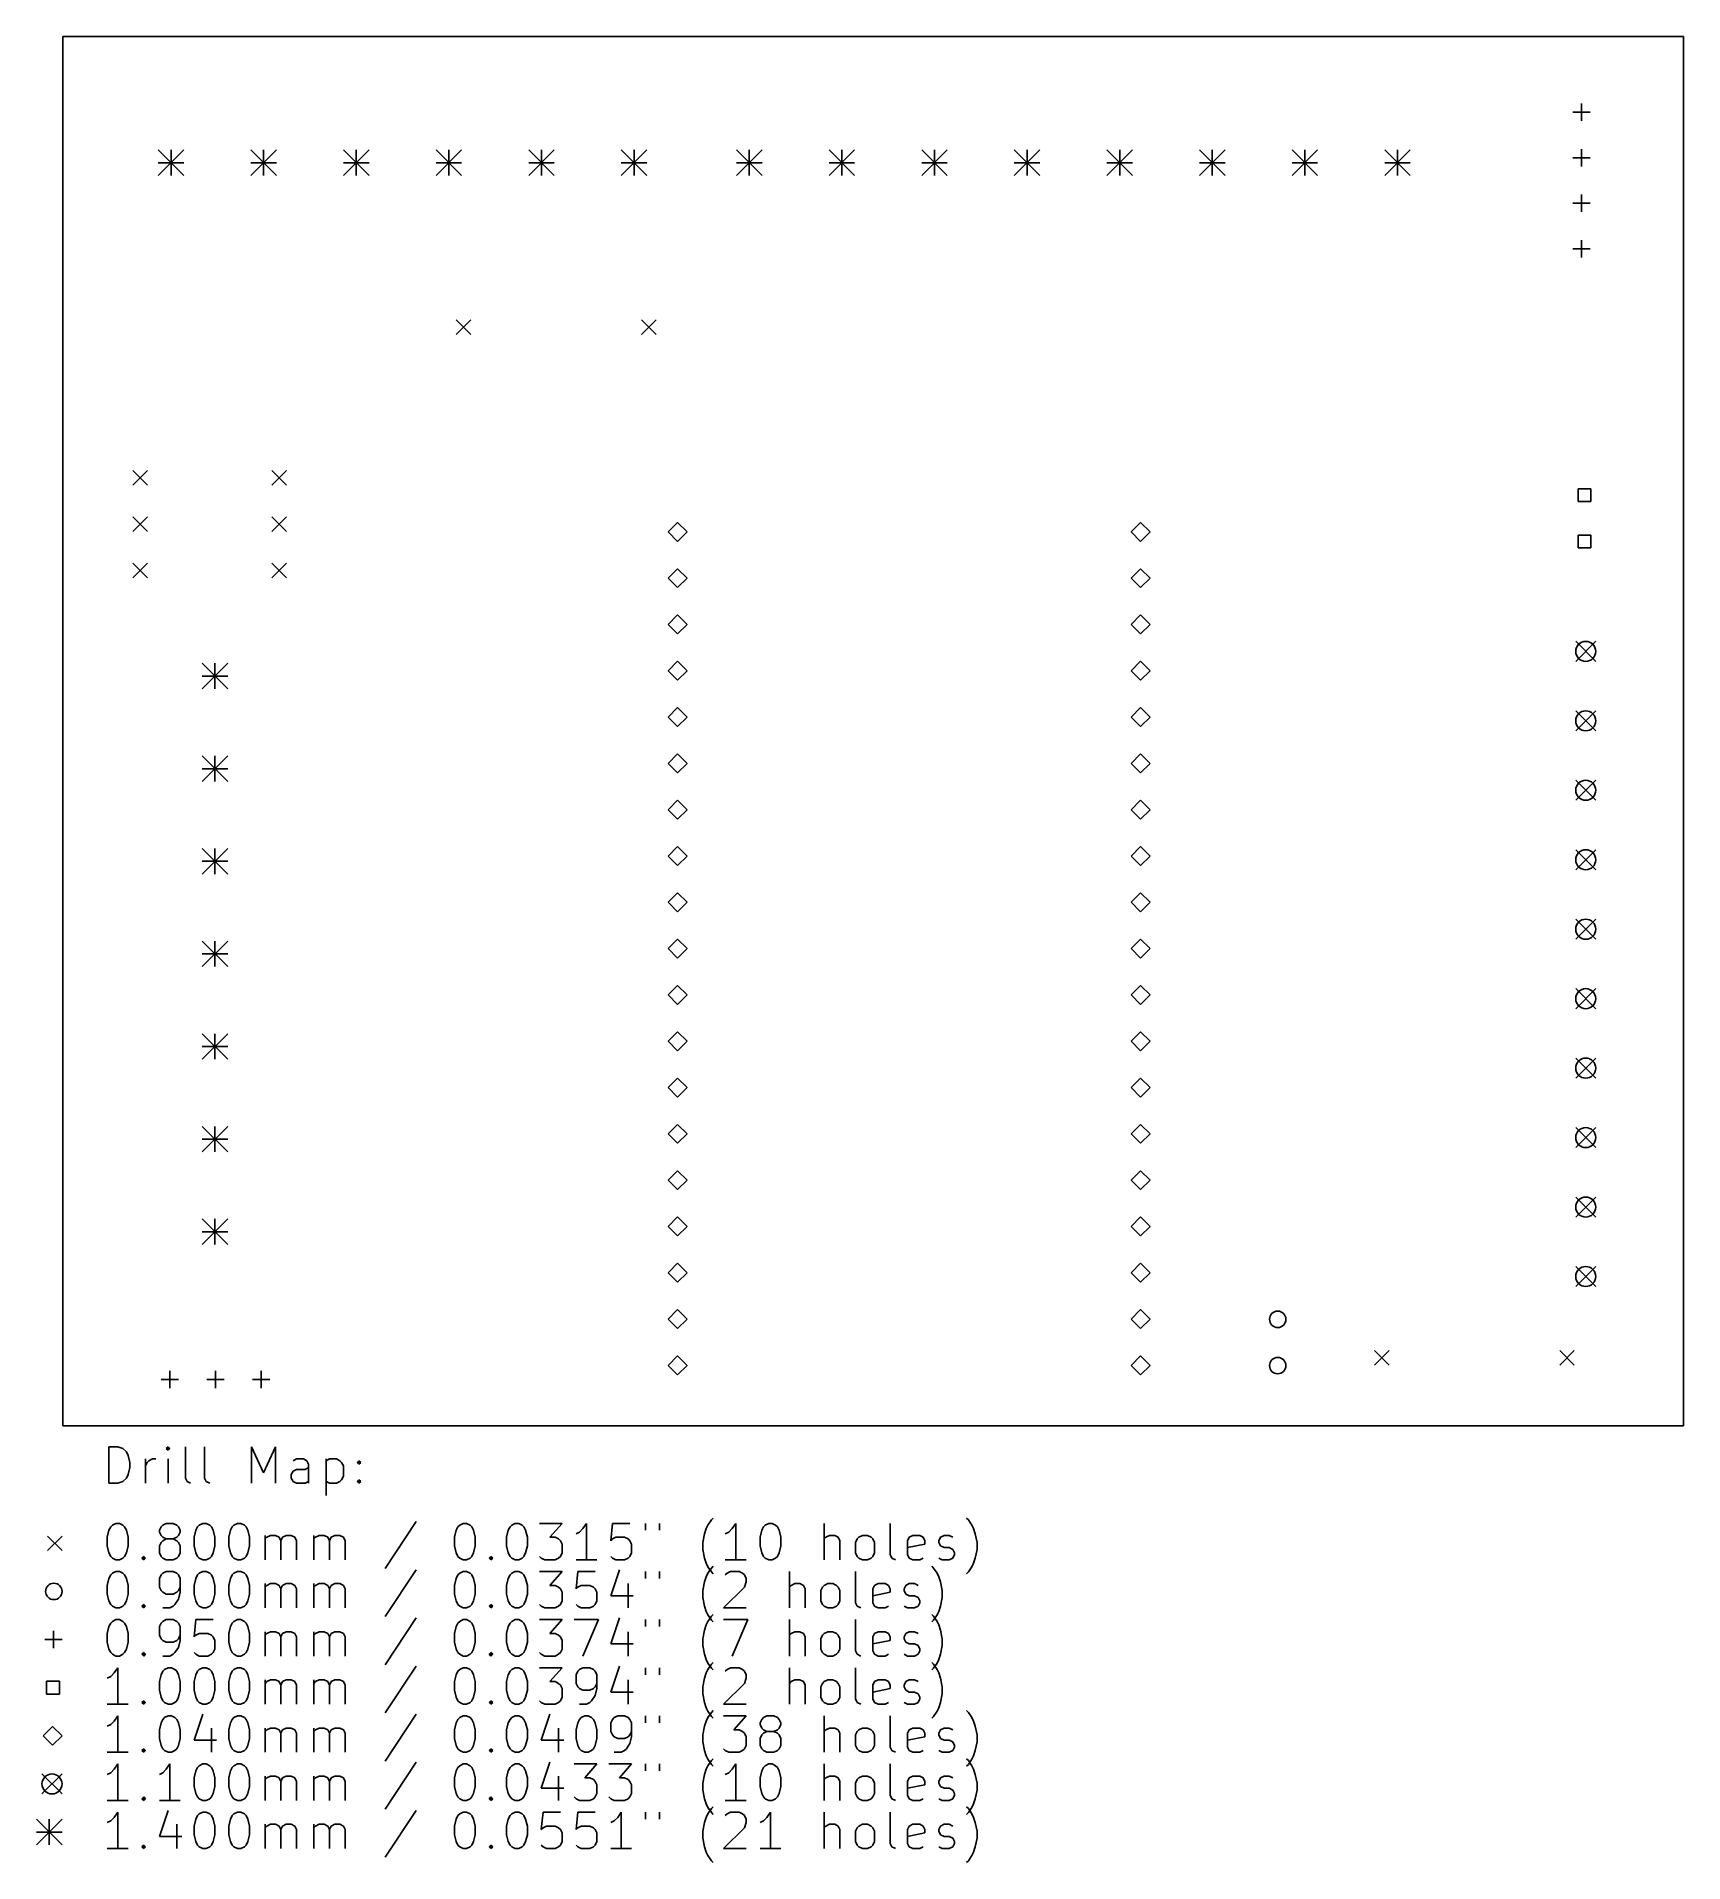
# Model space of a CAD drawing. Extents: x 3.54 to 7.1, y -5.34 to -1.4.
import ezdxf

# ---------------------------------------------------------------- set-up
doc = ezdxf.new("R2010")
doc.units = 0
doc.header["$MEASUREMENT"] = 0
doc.layers.add('BLACK', color=7, linetype='CONTINUOUS')

msp = doc.modelspace()

# ---------------------------------------------------------------- linework, layer by layer
at = {"layer": 'BLACK', "linetype": 'CONTINUOUS'}
for p, q in [((3.6, -4.4), (3.6, -1.4)), ((3.6, -1.4), (7.1, -1.4)), ((7.1, -1.4), (7.1, -4.4)), ((6.86083, -1.56329), (6.89823, -1.56329)), ((6.87953, -1.54459), (6.87953, -1.58199)), ((3.80591, -1.64498), (3.86102, -1.7001)), ((3.86102, -1.64498), (3.80591, -1.7001)), ((3.83346, -1.64498), (3.83346, -1.7001)), ((4.00591, -1.64498), (4.06102, -1.7001)), ((4.06102, -1.64498), (4.00591, -1.7001)), ((4.03346, -1.64498), (4.03346, -1.7001)), ((4.20591, -1.64498), (4.26102, -1.7001)), ((4.26102, -1.64498), (4.20591, -1.7001)), ((4.23346, -1.64498), (4.23346, -1.7001)), ((4.40591, -1.64498), (4.46102, -1.7001)), ((4.46102, -1.64498), (4.40591, -1.7001)), ((4.43346, -1.64498), (4.43346, -1.7001)), ((4.60591, -1.64498), (4.66102, -1.7001)), ((4.66102, -1.64498), (4.60591, -1.7001)), ((4.63346, -1.64498), (4.63346, -1.7001)), ((4.80591, -1.64498), (4.86102, -1.7001)), ((4.86102, -1.64498), (4.80591, -1.7001)), ((4.83346, -1.64498), (4.83346, -1.7001)), ((5.05472, -1.64498), (5.10984, -1.7001)), ((5.10984, -1.64498), (5.05472, -1.7001)), ((5.08228, -1.64498), (5.08228, -1.7001)), ((5.25472, -1.64498), (5.30984, -1.7001)), ((5.30984, -1.64498), (5.25472, -1.7001)), ((5.28228, -1.64498), (5.28228, -1.7001)), ((5.45472, -1.64498), (5.50984, -1.7001)), ((5.50984, -1.64498), (5.45472, -1.7001)), ((5.48228, -1.64498), (5.48228, -1.7001)), ((5.65472, -1.64498), (5.70984, -1.7001)), ((5.70984, -1.64498), (5.65472, -1.7001)), ((5.68228, -1.64498), (5.68228, -1.7001)), ((5.85472, -1.64498), (5.90984, -1.7001)), ((5.90984, -1.64498), (5.85472, -1.7001)), ((5.88228, -1.64498), (5.88228, -1.7001)), ((6.05472, -1.64498), (6.10984, -1.7001)), ((6.10984, -1.64498), (6.05472, -1.7001)), ((6.08228, -1.64498), (6.08228, -1.7001)), ((6.25472, -1.64498), (6.30984, -1.7001)), ((6.30984, -1.64498), (6.25472, -1.7001)), ((6.28228, -1.64498), (6.28228, -1.7001)), ((6.45472, -1.64498), (6.50984, -1.7001)), ((6.50984, -1.64498), (6.45472, -1.7001)), ((6.48228, -1.64498), (6.48228, -1.7001)), ((6.87953, -1.64301), (6.87953, -1.68041)), ((3.80591, -1.67254), (3.86102, -1.67254)), ((4.00591, -1.67254), (4.06102, -1.67254)), ((4.20591, -1.67254), (4.26102, -1.67254)), ((4.40591, -1.67254), (4.46102, -1.67254)), ((4.60591, -1.67254), (4.66102, -1.67254)), ((4.80591, -1.67254), (4.86102, -1.67254)), ((5.05472, -1.67254), (5.10984, -1.67254)), ((5.25472, -1.67254), (5.30984, -1.67254)), ((5.45472, -1.67254), (5.50984, -1.67254)), ((5.65472, -1.67254), (5.70984, -1.67254)), ((5.85472, -1.67254), (5.90984, -1.67254)), ((6.05472, -1.67254), (6.10984, -1.67254)), ((6.25472, -1.67254), (6.30984, -1.67254)), ((6.45472, -1.67254), (6.50984, -1.67254)), ((6.86083, -1.66171), (6.89823, -1.66171)), ((6.86083, -1.76014), (6.89823, -1.76014)), ((6.87953, -1.74144), (6.87953, -1.77884)), ((6.87953, -1.83986), (6.87953, -1.87726)), ((6.86083, -1.85856), (6.89823, -1.85856)), ((4.44961, -2.01181), (4.4811, -2.04331)), ((4.4811, -2.01181), (4.44961, -2.04331)), ((4.84961, -2.01181), (4.8811, -2.04331)), ((4.8811, -2.01181), (4.84961, -2.04331)), ((3.75118, -2.3372), (3.78268, -2.3687)), ((3.78268, -2.3372), (3.75118, -2.3687)), ((4.05118, -2.3372), (4.08268, -2.3687)), ((4.08268, -2.3372), (4.05118, -2.3687)), ((6.90014, -2.37663), (6.8723, -2.37663)), ((6.8723, -2.37663), (6.8723, -2.40447)), ((6.8723, -2.40447), (6.90014, -2.40447)), ((6.90014, -2.40447), (6.90014, -2.37663)), ((3.75118, -2.4372), (3.78268, -2.4687)), ((3.78268, -2.4372), (3.75118, -2.4687)), ((4.05118, -2.4372), (4.08268, -2.4687)), ((4.08268, -2.4372), (4.05118, -2.4687)), ((4.92746, -2.44921), (4.90699, -2.46969)), ((4.90699, -2.46969), (4.92746, -2.49016)), ((4.94793, -2.46969), (4.92746, -2.44921)), ((4.92746, -2.49016), (4.94793, -2.46969)), ((5.92746, -2.44921), (5.90699, -2.46969)), ((5.90699, -2.46969), (5.92746, -2.49016)), ((5.94793, -2.46969), (5.92746, -2.44921)), ((5.92746, -2.49016), (5.94793, -2.46969)), ((6.90014, -2.47663), (6.8723, -2.47663)), ((6.8723, -2.47663), (6.8723, -2.50447)), ((6.90014, -2.50447), (6.90014, -2.47663)), ((6.8723, -2.50447), (6.90014, -2.50447)), ((3.75118, -2.5372), (3.78268, -2.5687)), ((3.78268, -2.5372), (3.75118, -2.5687)), ((4.05118, -2.5372), (4.08268, -2.5687)), ((4.08268, -2.5372), (4.05118, -2.5687)), ((4.92746, -2.54921), (4.90699, -2.56969)), ((4.94793, -2.56969), (4.92746, -2.54921)), ((5.92746, -2.54921), (5.90699, -2.56969)), ((5.94793, -2.56969), (5.92746, -2.54921)), ((4.90699, -2.56969), (4.92746, -2.59016)), ((4.92746, -2.59016), (4.94793, -2.56969)), ((5.90699, -2.56969), (5.92746, -2.59016)), ((5.92746, -2.59016), (5.94793, -2.56969)), ((4.92746, -2.64921), (4.90699, -2.66969)), ((4.90699, -2.66969), (4.92746, -2.69016)), ((4.94793, -2.66969), (4.92746, -2.64921)), ((4.92746, -2.69016), (4.94793, -2.66969)), ((5.92746, -2.64921), (5.90699, -2.66969)), ((5.90699, -2.66969), (5.92746, -2.69016)), ((5.94793, -2.66969), (5.92746, -2.64921)), ((5.92746, -2.69016), (5.94793, -2.66969)), ((6.86722, -2.7061), (6.91053, -2.74941)), ((6.91053, -2.7061), (6.86722, -2.74941)), ((3.90069, -2.75354), (3.95581, -2.80866)), ((3.95581, -2.75354), (3.90069, -2.80866)), ((3.92825, -2.75354), (3.92825, -2.80866)), ((4.92746, -2.74921), (4.90699, -2.76969)), ((4.94793, -2.76969), (4.92746, -2.74921)), ((5.92746, -2.74921), (5.90699, -2.76969)), ((5.94793, -2.76969), (5.92746, -2.74921)), ((3.90069, -2.7811), (3.95581, -2.7811)), ((4.90699, -2.76969), (4.92746, -2.79016)), ((4.92746, -2.79016), (4.94793, -2.76969)), ((5.90699, -2.76969), (5.92746, -2.79016)), ((5.92746, -2.79016), (5.94793, -2.76969)), ((4.92746, -2.84921), (4.90699, -2.86969)), ((4.90699, -2.86969), (4.92746, -2.89016)), ((4.94793, -2.86969), (4.92746, -2.84921)), ((4.92746, -2.89016), (4.94793, -2.86969)), ((5.92746, -2.84921), (5.90699, -2.86969)), ((5.90699, -2.86969), (5.92746, -2.89016)), ((5.94793, -2.86969), (5.92746, -2.84921)), ((5.92746, -2.89016), (5.94793, -2.86969)), ((6.86722, -2.8561), (6.91053, -2.89941)), ((6.91053, -2.8561), (6.86722, -2.89941)), ((3.90069, -2.95354), (3.95581, -3.00866)), ((3.95581, -2.95354), (3.90069, -3.00866)), ((3.92825, -2.95354), (3.92825, -3.00866)), ((4.92746, -2.94921), (4.90699, -2.96969)), ((4.94793, -2.96969), (4.92746, -2.94921)), ((5.92746, -2.94921), (5.90699, -2.96969)), ((5.94793, -2.96969), (5.92746, -2.94921)), ((3.90069, -2.9811), (3.95581, -2.9811)), ((4.90699, -2.96969), (4.92746, -2.99016)), ((4.92746, -2.99016), (4.94793, -2.96969)), ((5.90699, -2.96969), (5.92746, -2.99016)), ((5.92746, -2.99016), (5.94793, -2.96969)), ((6.86722, -3.0061), (6.91053, -3.04941)), ((6.91053, -3.0061), (6.86722, -3.04941)), ((4.92746, -3.04921), (4.90699, -3.06969)), ((4.90699, -3.06969), (4.92746, -3.09016)), ((4.94793, -3.06969), (4.92746, -3.04921)), ((4.92746, -3.09016), (4.94793, -3.06969)), ((5.92746, -3.04921), (5.90699, -3.06969)), ((5.90699, -3.06969), (5.92746, -3.09016)), ((5.94793, -3.06969), (5.92746, -3.04921)), ((5.92746, -3.09016), (5.94793, -3.06969)), ((3.90069, -3.15354), (3.95581, -3.20866)), ((3.95581, -3.15354), (3.90069, -3.20866)), ((3.92825, -3.15354), (3.92825, -3.20866)), ((4.92746, -3.14921), (4.90699, -3.16969)), ((4.94793, -3.16969), (4.92746, -3.14921)), ((5.92746, -3.14921), (5.90699, -3.16969)), ((5.94793, -3.16969), (5.92746, -3.14921)), ((3.90069, -3.1811), (3.95581, -3.1811)), ((4.90699, -3.16969), (4.92746, -3.19016)), ((4.92746, -3.19016), (4.94793, -3.16969)), ((5.90699, -3.16969), (5.92746, -3.19016)), ((5.92746, -3.19016), (5.94793, -3.16969)), ((6.86722, -3.1561), (6.91053, -3.19941)), ((6.91053, -3.1561), (6.86722, -3.19941)), ((4.92746, -3.24921), (4.90699, -3.26969)), ((4.90699, -3.26969), (4.92746, -3.29016)), ((4.94793, -3.26969), (4.92746, -3.24921)), ((4.92746, -3.29016), (4.94793, -3.26969)), ((5.92746, -3.24921), (5.90699, -3.26969)), ((5.90699, -3.26969), (5.92746, -3.29016)), ((5.94793, -3.26969), (5.92746, -3.24921)), ((5.92746, -3.29016), (5.94793, -3.26969)), ((6.86722, -3.3061), (6.91053, -3.34941)), ((6.91053, -3.3061), (6.86722, -3.34941)), ((4.92746, -3.34921), (4.90699, -3.36969)), ((4.94793, -3.36969), (4.92746, -3.34921)), ((5.92746, -3.34921), (5.90699, -3.36969)), ((5.94793, -3.36969), (5.92746, -3.34921)), ((3.90069, -3.35354), (3.95581, -3.40866)), ((3.95581, -3.35354), (3.90069, -3.40866)), ((3.90069, -3.3811), (3.95581, -3.3811)), ((3.92825, -3.35354), (3.92825, -3.40866)), ((4.90699, -3.36969), (4.92746, -3.39016)), ((4.92746, -3.39016), (4.94793, -3.36969)), ((5.90699, -3.36969), (5.92746, -3.39016)), ((5.92746, -3.39016), (5.94793, -3.36969)), ((4.92746, -3.44921), (4.90699, -3.46969)), ((4.90699, -3.46969), (4.92746, -3.49016)), ((4.94793, -3.46969), (4.92746, -3.44921)), ((4.92746, -3.49016), (4.94793, -3.46969)), ((5.92746, -3.44921), (5.90699, -3.46969)), ((5.90699, -3.46969), (5.92746, -3.49016)), ((5.94793, -3.46969), (5.92746, -3.44921)), ((5.92746, -3.49016), (5.94793, -3.46969)), ((6.86722, -3.4561), (6.91053, -3.49941)), ((6.91053, -3.4561), (6.86722, -3.49941)), ((3.90069, -3.55354), (3.95581, -3.60866)), ((3.95581, -3.55354), (3.90069, -3.60866)), ((3.90069, -3.5811), (3.95581, -3.5811)), ((3.92825, -3.55354), (3.92825, -3.60866)), ((4.92746, -3.54921), (4.90699, -3.56969)), ((4.90699, -3.56969), (4.92746, -3.59016)), ((4.94793, -3.56969), (4.92746, -3.54921)), ((4.92746, -3.59016), (4.94793, -3.56969)), ((5.92746, -3.54921), (5.90699, -3.56969)), ((5.90699, -3.56969), (5.92746, -3.59016)), ((5.94793, -3.56969), (5.92746, -3.54921)), ((5.92746, -3.59016), (5.94793, -3.56969)), ((6.86722, -3.6061), (6.91053, -3.64941)), ((6.91053, -3.6061), (6.86722, -3.64941)), ((4.92746, -3.64921), (4.90699, -3.66969)), ((4.94793, -3.66969), (4.92746, -3.64921)), ((5.92746, -3.64921), (5.90699, -3.66969)), ((5.94793, -3.66969), (5.92746, -3.64921)), ((4.90699, -3.66969), (4.92746, -3.69016)), ((4.92746, -3.69016), (4.94793, -3.66969)), ((5.90699, -3.66969), (5.92746, -3.69016)), ((5.92746, -3.69016), (5.94793, -3.66969)), ((3.90069, -3.75354), (3.95581, -3.80866)), ((3.95581, -3.75354), (3.90069, -3.80866)), ((3.90069, -3.7811), (3.95581, -3.7811)), ((3.92825, -3.75354), (3.92825, -3.80866)), ((4.92746, -3.74921), (4.90699, -3.76969)), ((4.90699, -3.76969), (4.92746, -3.79016)), ((4.94793, -3.76969), (4.92746, -3.74921)), ((4.92746, -3.79016), (4.94793, -3.76969)), ((5.92746, -3.74921), (5.90699, -3.76969)), ((5.90699, -3.76969), (5.92746, -3.79016)), ((5.94793, -3.76969), (5.92746, -3.74921)), ((5.92746, -3.79016), (5.94793, -3.76969)), ((6.86722, -3.7561), (6.91053, -3.79941)), ((6.91053, -3.7561), (6.86722, -3.79941)), ((4.92746, -3.84921), (4.90699, -3.86969)), ((4.94793, -3.86969), (4.92746, -3.84921)), ((5.92746, -3.84921), (5.90699, -3.86969)), ((5.94793, -3.86969), (5.92746, -3.84921)), ((4.90699, -3.86969), (4.92746, -3.89016)), ((4.92746, -3.89016), (4.94793, -3.86969)), ((5.90699, -3.86969), (5.92746, -3.89016)), ((5.92746, -3.89016), (5.94793, -3.86969)), ((6.86722, -3.9061), (6.91053, -3.94941)), ((6.91053, -3.9061), (6.86722, -3.94941)), ((3.90069, -3.95354), (3.95581, -4.00866)), ((3.95581, -3.95354), (3.90069, -4.00866)), ((3.90069, -3.9811), (3.95581, -3.9811)), ((3.92825, -3.95354), (3.92825, -4.00866)), ((4.92746, -3.94921), (4.90699, -3.96969)), ((4.90699, -3.96969), (4.92746, -3.99016)), ((4.94793, -3.96969), (4.92746, -3.94921)), ((4.92746, -3.99016), (4.94793, -3.96969)), ((5.92746, -3.94921), (5.90699, -3.96969)), ((5.90699, -3.96969), (5.92746, -3.99016)), ((5.94793, -3.96969), (5.92746, -3.94921)), ((5.92746, -3.99016), (5.94793, -3.96969)), ((4.92746, -4.04921), (4.90699, -4.06969)), ((4.94793, -4.06969), (4.92746, -4.04921)), ((5.92746, -4.04921), (5.90699, -4.06969)), ((5.94793, -4.06969), (5.92746, -4.04921)), ((6.86722, -4.0561), (6.91053, -4.09941)), ((6.91053, -4.0561), (6.86722, -4.09941)), ((4.90699, -4.06969), (4.92746, -4.09016)), ((4.92746, -4.09016), (4.94793, -4.06969)), ((5.90699, -4.06969), (5.92746, -4.09016)), ((5.92746, -4.09016), (5.94793, -4.06969)), ((4.92746, -4.14921), (4.90699, -4.16969)), ((4.90699, -4.16969), (4.92746, -4.19016)), ((4.94793, -4.16969), (4.92746, -4.14921)), ((4.92746, -4.19016), (4.94793, -4.16969)), ((5.92746, -4.14921), (5.90699, -4.16969)), ((5.90699, -4.16969), (5.92746, -4.19016)), ((5.94793, -4.16969), (5.92746, -4.14921)), ((5.92746, -4.19016), (5.94793, -4.16969)), ((4.92746, -4.24921), (4.90699, -4.26969)), ((4.94793, -4.26969), (4.92746, -4.24921)), ((5.92746, -4.24921), (5.90699, -4.26969)), ((5.94793, -4.26969), (5.92746, -4.24921)), ((6.43268, -4.2378), (6.46417, -4.26929)), ((6.46417, -4.2378), (6.43268, -4.26929)), ((6.83268, -4.2378), (6.86417, -4.26929)), ((6.86417, -4.2378), (6.83268, -4.26929)), ((3.8311, -4.2813), (3.8311, -4.3187)), ((3.92953, -4.2813), (3.92953, -4.3187)), ((4.02795, -4.2813), (4.02795, -4.3187)), ((4.90699, -4.26969), (4.92746, -4.29016)), ((4.92746, -4.29016), (4.94793, -4.26969)), ((5.90699, -4.26969), (5.92746, -4.29016)), ((5.92746, -4.29016), (5.94793, -4.26969)), ((3.8124, -4.3), (3.8498, -4.3)), ((3.91083, -4.3), (3.94823, -4.3)), ((4.00925, -4.3), (4.04665, -4.3)), ((7.1, -4.4), (3.6, -4.4)), ((3.69946, -4.5242), (3.69946, -4.44546)), ((3.69946, -4.44546), (3.7182, -4.44546)), ((3.7182, -4.44546), (3.72945, -4.44921)), ((3.72945, -4.44921), (3.73695, -4.45671)), ((3.82694, -4.44546), (3.82319, -4.44921)), ((3.82319, -4.44921), (3.82694, -4.45296)), ((3.83069, -4.44921), (3.82694, -4.44546)), ((3.82694, -4.44546), (3.82694, -4.45296)), ((3.82694, -4.45296), (3.83069, -4.44921)), ((3.86444, -4.51295), (3.86444, -4.44546)), ((3.90568, -4.51295), (3.90568, -4.44546)), ((4.00692, -4.5242), (4.00692, -4.44546)), ((4.00692, -4.44546), (4.03316, -4.50171)), ((4.03316, -4.50171), (4.05941, -4.44546)), ((4.05941, -4.44546), (4.05941, -4.5242)), ((3.73695, -4.45671), (3.7407, -4.46421)), ((3.7407, -4.46421), (3.74445, -4.47921)), ((3.74445, -4.49046), (3.7407, -4.50546)), ((3.74445, -4.47921), (3.74445, -4.49046)), ((3.7782, -4.5242), (3.7782, -4.47171)), ((3.7782, -4.48671), (3.78195, -4.47921)), ((3.78195, -4.47921), (3.7857, -4.47546)), ((3.7857, -4.47546), (3.79319, -4.47171)), ((3.79319, -4.47171), (3.80069, -4.47171)), ((3.82694, -4.5242), (3.82694, -4.47171)), ((4.10441, -4.47171), (4.09691, -4.47546)), ((4.09691, -4.49796), (4.10441, -4.49421)), ((4.1194, -4.47171), (4.10441, -4.47171)), ((4.10441, -4.49421), (4.12315, -4.49421)), ((4.1269, -4.47546), (4.1194, -4.47171)), ((4.12315, -4.49421), (4.13065, -4.49046)), ((4.13065, -4.48296), (4.1269, -4.47546)), ((4.13065, -4.5242), (4.13065, -4.48296)), ((4.16815, -4.47171), (4.16815, -4.55045)), ((4.16815, -4.47546), (4.17565, -4.47171)), ((4.17565, -4.47171), (4.19064, -4.47171)), ((4.19064, -4.47171), (4.19814, -4.47546)), ((4.19814, -4.47546), (4.20189, -4.47921)), ((4.20189, -4.47921), (4.20564, -4.48671)), ((4.20564, -4.48671), (4.20564, -4.50921)), ((4.23564, -4.47921), (4.23939, -4.47546)), ((4.23939, -4.48296), (4.23564, -4.47921)), ((4.23939, -4.47546), (4.24314, -4.47921)), ((4.23939, -4.47546), (4.23939, -4.48296)), ((4.24314, -4.47921), (4.23939, -4.48296)), ((3.7182, -4.5242), (3.69946, -4.5242)), ((3.72945, -4.52045), (3.7182, -4.5242)), ((3.73695, -4.51295), (3.72945, -4.52045)), ((3.7407, -4.50546), (3.73695, -4.51295)), ((3.86819, -4.52045), (3.86444, -4.51295)), ((3.87568, -4.5242), (3.86819, -4.52045)), ((3.90943, -4.52045), (3.90568, -4.51295)), ((3.91693, -4.5242), (3.90943, -4.52045)), ((4.09316, -4.50546), (4.09691, -4.49796)), ((4.09316, -4.51295), (4.09316, -4.50546)), ((4.09691, -4.52045), (4.09316, -4.51295)), ((4.10441, -4.5242), (4.09691, -4.52045)), ((4.12315, -4.5242), (4.10441, -4.5242)), ((4.13065, -4.52045), (4.12315, -4.5242)), ((4.17565, -4.5242), (4.16815, -4.52045)), ((4.19064, -4.5242), (4.17565, -4.5242)), ((4.19814, -4.52045), (4.19064, -4.5242)), ((4.20189, -4.5167), (4.19814, -4.52045)), ((4.20564, -4.50921), (4.20189, -4.5167)), ((4.23564, -4.52045), (4.23939, -4.5167)), ((4.23939, -4.5242), (4.23564, -4.52045)), ((4.23939, -4.5167), (4.24314, -4.52045)), ((4.23939, -4.5167), (4.23939, -4.5242)), ((4.24314, -4.52045), (4.23939, -4.5242)), ((3.70696, -4.61457), (3.71445, -4.61082)), ((3.71445, -4.61082), (3.72195, -4.61082)), ((3.72195, -4.61082), (3.72945, -4.61457)), ((3.81569, -4.61457), (3.82319, -4.61082)), ((3.82319, -4.61082), (3.83819, -4.61082)), ((3.83819, -4.61082), (3.84569, -4.61457)), ((3.89443, -4.61457), (3.90193, -4.61082)), ((3.90193, -4.61082), (3.90943, -4.61082)), ((3.90943, -4.61082), (3.91693, -4.61457)), ((3.96942, -4.61457), (3.97692, -4.61082)), ((3.97692, -4.61082), (3.98442, -4.61082)), ((3.98442, -4.61082), (3.99192, -4.61457)), ((4.36312, -4.60707), (4.29563, -4.70831)), ((4.45686, -4.61457), (4.46436, -4.61082)), ((4.46436, -4.61082), (4.47186, -4.61082)), ((4.47186, -4.61082), (4.47936, -4.61457)), ((4.56935, -4.61457), (4.57685, -4.61082)), ((4.57685, -4.61082), (4.58435, -4.61082)), ((4.58435, -4.61082), (4.59184, -4.61457)), ((4.62934, -4.61082), (4.67808, -4.61082)), ((4.67808, -4.61082), (4.65184, -4.64081)), ((4.73058, -4.61082), (4.72308, -4.62207)), ((4.73058, -4.68956), (4.73058, -4.61082)), ((4.78682, -4.61082), (4.78307, -4.64831)), ((4.82432, -4.61082), (4.78682, -4.61082)), ((4.85806, -4.61082), (4.85806, -4.62582)), ((4.88806, -4.61082), (4.88806, -4.62582)), ((4.99304, -4.61457), (5.00054, -4.60332)), ((5.00054, -4.60332), (5.00429, -4.59957)), ((5.05304, -4.61082), (5.04554, -4.62207)), ((5.05304, -4.68956), (5.05304, -4.61082)), ((5.11678, -4.61457), (5.12428, -4.61082)), ((5.12428, -4.61082), (5.13178, -4.61082)), ((5.13178, -4.61082), (5.13928, -4.61457)), ((5.24426, -4.68956), (5.24426, -4.61082)), ((5.38675, -4.67831), (5.38675, -4.61082)), ((5.55547, -4.60332), (5.55172, -4.59957)), ((5.56297, -4.61457), (5.55547, -4.60332)), ((3.56654, -4.63819), (3.59803, -4.66969)), ((3.59803, -4.63819), (3.56654, -4.66969)), ((3.69571, -4.64081), (3.69946, -4.62582)), ((3.69571, -4.65956), (3.69571, -4.64081)), ((3.69946, -4.62582), (3.70321, -4.61832)), ((3.70321, -4.61832), (3.70696, -4.61457)), ((3.72945, -4.61457), (3.7332, -4.61832)), ((3.7332, -4.61832), (3.73695, -4.62582)), ((3.73695, -4.62582), (3.7407, -4.64081)), ((3.7407, -4.64081), (3.7407, -4.65956)), ((3.80819, -4.62582), (3.81194, -4.61832)), ((3.80819, -4.62957), (3.80819, -4.62582)), ((3.81194, -4.63706), (3.80819, -4.62957)), ((3.81194, -4.65206), (3.80819, -4.65956)), ((3.81194, -4.61832), (3.81569, -4.61457)), ((3.81569, -4.64081), (3.81194, -4.63706)), ((3.81569, -4.64831), (3.81194, -4.65206)), ((3.82319, -4.64456), (3.81569, -4.64081)), ((3.82319, -4.64456), (3.81569, -4.64831)), ((3.83819, -4.64456), (3.82319, -4.64456)), ((3.84569, -4.64081), (3.83819, -4.64456)), ((3.84569, -4.64831), (3.83819, -4.64456)), ((3.84569, -4.61457), (3.84944, -4.61832)), ((3.84944, -4.63706), (3.84569, -4.64081)), ((3.84944, -4.65206), (3.84569, -4.64831)), ((3.84944, -4.61832), (3.85319, -4.62582)), ((3.85319, -4.62957), (3.84944, -4.63706)), ((3.85319, -4.65956), (3.84944, -4.65206)), ((3.85319, -4.62582), (3.85319, -4.62957)), ((3.88318, -4.64081), (3.88693, -4.62582)), ((3.88318, -4.65956), (3.88318, -4.64081)), ((3.88693, -4.62582), (3.89068, -4.61832)), ((3.89068, -4.61832), (3.89443, -4.61457)), ((3.91693, -4.61457), (3.92068, -4.61832)), ((3.92068, -4.61832), (3.92443, -4.62582)), ((3.92443, -4.62582), (3.92818, -4.64081)), ((3.92818, -4.64081), (3.92818, -4.65956)), ((3.95817, -4.64081), (3.96192, -4.62582)), ((3.95817, -4.65956), (3.95817, -4.64081)), ((3.96192, -4.62582), (3.96567, -4.61832)), ((3.96567, -4.61832), (3.96942, -4.61457)), ((3.99192, -4.61457), (3.99567, -4.61832)), ((3.99567, -4.61832), (3.99942, -4.62582)), ((3.99942, -4.62582), (4.00317, -4.64081)), ((4.00317, -4.64081), (4.00317, -4.65956)), ((4.03691, -4.68956), (4.03691, -4.63706)), ((4.03691, -4.64456), (4.04066, -4.64081)), ((4.04066, -4.64081), (4.04816, -4.63706)), ((4.04816, -4.63706), (4.05941, -4.63706)), ((4.05941, -4.63706), (4.06691, -4.64081)), ((4.06691, -4.64081), (4.07066, -4.64831)), ((4.07066, -4.64831), (4.07441, -4.64081)), ((4.07066, -4.64831), (4.07066, -4.68956)), ((4.07441, -4.64081), (4.08191, -4.63706)), ((4.08191, -4.63706), (4.09316, -4.63706)), ((4.09316, -4.63706), (4.10066, -4.64081)), ((4.10066, -4.64081), (4.10441, -4.64831)), ((4.10441, -4.64831), (4.10441, -4.68956)), ((4.1419, -4.68956), (4.1419, -4.63706)), ((4.1419, -4.64456), (4.14565, -4.64081)), ((4.14565, -4.64081), (4.15315, -4.63706)), ((4.15315, -4.63706), (4.1644, -4.63706)), ((4.1644, -4.63706), (4.1719, -4.64081)), ((4.1719, -4.64081), (4.17565, -4.64831)), ((4.17565, -4.64831), (4.1794, -4.64081)), ((4.17565, -4.64831), (4.17565, -4.68956)), ((4.1794, -4.64081), (4.1869, -4.63706)), ((4.1869, -4.63706), (4.19814, -4.63706)), ((4.19814, -4.63706), (4.20564, -4.64081)), ((4.20564, -4.64081), (4.20939, -4.64831)), ((4.20939, -4.64831), (4.20939, -4.68956)), ((4.44561, -4.64081), (4.44936, -4.62582)), ((4.44561, -4.65956), (4.44561, -4.64081)), ((4.44936, -4.62582), (4.45311, -4.61832)), ((4.45311, -4.61832), (4.45686, -4.61457)), ((4.47936, -4.61457), (4.48311, -4.61832)), ((4.48311, -4.61832), (4.48686, -4.62582)), ((4.48686, -4.62582), (4.49061, -4.64081)), ((4.49061, -4.64081), (4.49061, -4.65956)), ((4.5581, -4.64081), (4.56185, -4.62582)), ((4.5581, -4.65956), (4.5581, -4.64081)), ((4.56185, -4.62582), (4.5656, -4.61832)), ((4.5656, -4.61832), (4.56935, -4.61457)), ((4.59184, -4.61457), (4.59559, -4.61832)), ((4.59559, -4.61832), (4.59934, -4.62582)), ((4.59934, -4.62582), (4.60309, -4.64081)), ((4.60309, -4.64081), (4.60309, -4.65956)), ((4.65184, -4.64081), (4.66309, -4.64081)), ((4.66309, -4.64081), (4.67058, -4.64456)), ((4.67058, -4.64456), (4.67433, -4.64831)), ((4.67433, -4.64831), (4.67808, -4.65581)), ((4.71558, -4.62957), (4.70808, -4.63331)), ((4.72308, -4.62207), (4.71558, -4.62957)), ((4.78307, -4.64831), (4.78682, -4.64456)), ((4.78682, -4.64456), (4.79432, -4.64081)), ((4.79432, -4.64081), (4.81307, -4.64081)), ((4.81307, -4.64081), (4.82057, -4.64456)), ((4.82057, -4.64456), (4.82432, -4.64831)), ((4.82432, -4.64831), (4.82807, -4.65581)), ((4.9818, -4.65206), (4.98555, -4.63331)), ((4.9818, -4.66706), (4.9818, -4.65206)), ((4.98555, -4.63331), (4.9893, -4.62207)), ((4.9893, -4.62207), (4.99304, -4.61457)), ((5.03804, -4.62957), (5.03054, -4.63331)), ((5.04554, -4.62207), (5.03804, -4.62957)), ((5.10553, -4.64081), (5.10928, -4.62582)), ((5.10553, -4.65956), (5.10553, -4.64081)), ((5.10928, -4.62582), (5.11303, -4.61832)), ((5.11303, -4.61832), (5.11678, -4.61457)), ((5.13928, -4.61457), (5.14303, -4.61832)), ((5.14303, -4.61832), (5.14678, -4.62582)), ((5.14678, -4.62582), (5.15052, -4.64081)), ((5.15052, -4.64081), (5.15052, -4.65956)), ((5.24801, -4.64081), (5.24426, -4.64456)), ((5.25551, -4.63706), (5.24801, -4.64081)), ((5.26676, -4.63706), (5.25551, -4.63706)), ((5.27426, -4.64081), (5.26676, -4.63706)), ((5.27801, -4.64831), (5.27426, -4.64081)), ((5.27801, -4.68956), (5.27801, -4.64831)), ((5.31175, -4.65206), (5.3155, -4.64456)), ((5.31175, -4.67456), (5.31175, -4.65206)), ((5.3155, -4.64456), (5.31925, -4.64081)), ((5.31925, -4.64081), (5.32675, -4.63706)), ((5.32675, -4.63706), (5.338, -4.63706)), ((5.338, -4.63706), (5.3455, -4.64081)), ((5.3455, -4.64081), (5.34925, -4.64456)), ((5.34925, -4.64456), (5.353, -4.65206)), ((5.353, -4.65206), (5.353, -4.67456)), ((5.42424, -4.64831), (5.42799, -4.64081)), ((5.42424, -4.67831), (5.42424, -4.64831)), ((5.42799, -4.64081), (5.43549, -4.63706)), ((5.43549, -4.63706), (5.45049, -4.63706)), ((5.45049, -4.63706), (5.45799, -4.64081)), ((5.45799, -4.64081), (5.46174, -4.64831)), ((5.46174, -4.64831), (5.46174, -4.65581)), ((5.49173, -4.64831), (5.49548, -4.64081)), ((5.49173, -4.65206), (5.49173, -4.64831)), ((5.49548, -4.65956), (5.49173, -4.65206)), ((5.49548, -4.64081), (5.50298, -4.63706)), ((5.50298, -4.63706), (5.51423, -4.63706)), ((5.51423, -4.63706), (5.52173, -4.64081)), ((5.56672, -4.62207), (5.56297, -4.61457)), ((5.57047, -4.63331), (5.56672, -4.62207)), ((5.57422, -4.65206), (5.57047, -4.63331)), ((5.57422, -4.66706), (5.57422, -4.65206)), ((3.69946, -4.67456), (3.69571, -4.65956)), ((3.70321, -4.68206), (3.69946, -4.67456)), ((3.70696, -4.68581), (3.70321, -4.68206)), ((3.71445, -4.68956), (3.70696, -4.68581)), ((3.72195, -4.68956), (3.71445, -4.68956)), ((3.72945, -4.68581), (3.72195, -4.68956)), ((3.7332, -4.68206), (3.72945, -4.68581)), ((3.73695, -4.67456), (3.7332, -4.68206)), ((3.7407, -4.65956), (3.73695, -4.67456)), ((3.7707, -4.68581), (3.77445, -4.68206)), ((3.77445, -4.68956), (3.7707, -4.68581)), ((3.77445, -4.68206), (3.7782, -4.68581)), ((3.77445, -4.68206), (3.77445, -4.68956)), ((3.7782, -4.68581), (3.77445, -4.68956)), ((3.80819, -4.65956), (3.80819, -4.67456)), ((3.80819, -4.67456), (3.81194, -4.68206)), ((3.81194, -4.68206), (3.81569, -4.68581)), ((3.81569, -4.68581), (3.82319, -4.68956)), ((3.82319, -4.68956), (3.83819, -4.68956)), ((3.83819, -4.68956), (3.84569, -4.68581)), ((3.84569, -4.68581), (3.84944, -4.68206)), ((3.84944, -4.68206), (3.85319, -4.67456)), ((3.85319, -4.67456), (3.85319, -4.65956)), ((3.88693, -4.67456), (3.88318, -4.65956)), ((3.89068, -4.68206), (3.88693, -4.67456)), ((3.89443, -4.68581), (3.89068, -4.68206)), ((3.90193, -4.68956), (3.89443, -4.68581)), ((3.90943, -4.68956), (3.90193, -4.68956)), ((3.91693, -4.68581), (3.90943, -4.68956)), ((3.92068, -4.68206), (3.91693, -4.68581)), ((3.92443, -4.67456), (3.92068, -4.68206)), ((3.92818, -4.65956), (3.92443, -4.67456)), ((3.96192, -4.67456), (3.95817, -4.65956)), ((3.96567, -4.68206), (3.96192, -4.67456)), ((3.96942, -4.68581), (3.96567, -4.68206)), ((3.97692, -4.68956), (3.96942, -4.68581)), ((3.98442, -4.68956), (3.97692, -4.68956)), ((3.99192, -4.68581), (3.98442, -4.68956)), ((3.99567, -4.68206), (3.99192, -4.68581)), ((3.99942, -4.67456), (3.99567, -4.68206)), ((4.00317, -4.65956), (3.99942, -4.67456)), ((4.44936, -4.67456), (4.44561, -4.65956)), ((4.45311, -4.68206), (4.44936, -4.67456)), ((4.45686, -4.68581), (4.45311, -4.68206)), ((4.46436, -4.68956), (4.45686, -4.68581)), ((4.47186, -4.68956), (4.46436, -4.68956)), ((4.47936, -4.68581), (4.47186, -4.68956)), ((4.48311, -4.68206), (4.47936, -4.68581)), ((4.48686, -4.67456), (4.48311, -4.68206)), ((4.49061, -4.65956), (4.48686, -4.67456)), ((4.5206, -4.68581), (4.52435, -4.68206)), ((4.52435, -4.68956), (4.5206, -4.68581)), ((4.52435, -4.68206), (4.5281, -4.68581)), ((4.52435, -4.68206), (4.52435, -4.68956)), ((4.5281, -4.68581), (4.52435, -4.68956)), ((4.56185, -4.67456), (4.5581, -4.65956)), ((4.5656, -4.68206), (4.56185, -4.67456)), ((4.56935, -4.68581), (4.5656, -4.68206)), ((4.57685, -4.68956), (4.56935, -4.68581)), ((4.58435, -4.68956), (4.57685, -4.68956)), ((4.59184, -4.68581), (4.58435, -4.68956)), ((4.59559, -4.68206), (4.59184, -4.68581)), ((4.59934, -4.67456), (4.59559, -4.68206)), ((4.60309, -4.65956), (4.59934, -4.67456)), ((4.63309, -4.68581), (4.62934, -4.68206)), ((4.64059, -4.68956), (4.63309, -4.68581)), ((4.66309, -4.68956), (4.64059, -4.68956)), ((4.67058, -4.68581), (4.66309, -4.68956)), ((4.67433, -4.68206), (4.67058, -4.68581)), ((4.67808, -4.67456), (4.67433, -4.68206)), ((4.67808, -4.65581), (4.67808, -4.67456)), ((4.75307, -4.68956), (4.70808, -4.68956)), ((4.78682, -4.68581), (4.78307, -4.68206)), ((4.79432, -4.68956), (4.78682, -4.68581)), ((4.81307, -4.68956), (4.79432, -4.68956)), ((4.82057, -4.68581), (4.81307, -4.68956)), ((4.82432, -4.68206), (4.82057, -4.68581)), ((4.82807, -4.67456), (4.82432, -4.68206)), ((4.82807, -4.65581), (4.82807, -4.67456)), ((4.98555, -4.68581), (4.9818, -4.66706)), ((4.9893, -4.69706), (4.98555, -4.68581)), ((5.07553, -4.68956), (5.03054, -4.68956)), ((5.10928, -4.67456), (5.10553, -4.65956)), ((5.11303, -4.68206), (5.10928, -4.67456)), ((5.11678, -4.68581), (5.11303, -4.68206)), ((5.12428, -4.68956), (5.11678, -4.68581)), ((5.13178, -4.68956), (5.12428, -4.68956)), ((5.13928, -4.68581), (5.13178, -4.68956)), ((5.14303, -4.68206), (5.13928, -4.68581)), ((5.14678, -4.67456), (5.14303, -4.68206)), ((5.15052, -4.65956), (5.14678, -4.67456)), ((5.3155, -4.68206), (5.31175, -4.67456)), ((5.31925, -4.68581), (5.3155, -4.68206)), ((5.32675, -4.68956), (5.31925, -4.68581)), ((5.338, -4.68956), (5.32675, -4.68956)), ((5.3455, -4.68581), (5.338, -4.68956)), ((5.34925, -4.68206), (5.3455, -4.68581)), ((5.353, -4.67456), (5.34925, -4.68206)), ((5.39049, -4.68581), (5.38675, -4.67831)), ((5.39799, -4.68956), (5.39049, -4.68581)), ((5.46174, -4.65581), (5.42424, -4.66331)), ((5.42799, -4.68581), (5.42424, -4.67831)), ((5.43549, -4.68956), (5.42799, -4.68581)), ((5.45049, -4.68956), (5.43549, -4.68956)), ((5.45799, -4.68581), (5.45049, -4.68956)), ((5.49173, -4.68581), (5.49923, -4.68956)), ((5.50298, -4.66331), (5.49548, -4.65956)), ((5.49923, -4.68956), (5.51423, -4.68956)), ((5.51423, -4.66331), (5.50298, -4.66331)), ((5.52173, -4.66706), (5.51423, -4.66331)), ((5.51423, -4.68956), (5.52173, -4.68581)), ((5.52548, -4.67456), (5.52173, -4.66706)), ((5.52173, -4.68581), (5.52548, -4.67831)), ((5.52548, -4.67831), (5.52548, -4.67456)), ((5.56672, -4.69706), (5.57047, -4.68581)), ((5.57047, -4.68581), (5.57422, -4.66706)), ((3.69571, -4.74475), (3.69946, -4.72975)), ((3.69946, -4.72975), (3.70321, -4.72225)), ((3.70321, -4.72225), (3.70696, -4.7185)), ((3.70696, -4.7185), (3.71445, -4.71475)), ((3.71445, -4.71475), (3.72195, -4.71475)), ((3.72195, -4.71475), (3.72945, -4.7185)), ((3.72945, -4.7185), (3.7332, -4.72225)), ((3.7332, -4.72225), (3.73695, -4.72975)), ((3.73695, -4.72975), (3.7407, -4.74475)), ((3.81194, -4.72225), (3.80819, -4.72975)), ((3.80819, -4.72975), (3.80819, -4.7485)), ((3.81569, -4.7185), (3.81194, -4.72225)), ((3.82319, -4.71475), (3.81569, -4.7185)), ((3.83819, -4.71475), (3.82319, -4.71475)), ((3.84569, -4.7185), (3.83819, -4.71475)), ((3.84944, -4.72225), (3.84569, -4.7185)), ((3.85319, -4.72975), (3.84944, -4.72225)), ((3.85319, -4.75975), (3.85319, -4.72975)), ((3.88318, -4.74475), (3.88693, -4.72975)), ((3.88693, -4.72975), (3.89068, -4.72225)), ((3.89068, -4.72225), (3.89443, -4.7185)), ((3.89443, -4.7185), (3.90193, -4.71475)), ((3.90193, -4.71475), (3.90943, -4.71475)), ((3.90943, -4.71475), (3.91693, -4.7185)), ((3.91693, -4.7185), (3.92068, -4.72225)), ((3.92068, -4.72225), (3.92443, -4.72975)), ((3.92443, -4.72975), (3.92818, -4.74475)), ((3.95817, -4.74475), (3.96192, -4.72975)), ((3.96192, -4.72975), (3.96567, -4.72225)), ((3.96567, -4.72225), (3.96942, -4.7185)), ((3.96942, -4.7185), (3.97692, -4.71475)), ((3.97692, -4.71475), (3.98442, -4.71475)), ((3.98442, -4.71475), (3.99192, -4.7185)), ((3.99192, -4.7185), (3.99567, -4.72225)), ((3.99567, -4.72225), (3.99942, -4.72975)), ((3.99942, -4.72975), (4.00317, -4.74475)), ((4.36312, -4.711), (4.29563, -4.81224)), ((4.44561, -4.74475), (4.44936, -4.72975)), ((4.44936, -4.72975), (4.45311, -4.72225)), ((4.45311, -4.72225), (4.45686, -4.7185)), ((4.45686, -4.7185), (4.46436, -4.71475)), ((4.46436, -4.71475), (4.47186, -4.71475)), ((4.47186, -4.71475), (4.47936, -4.7185)), ((4.47936, -4.7185), (4.48311, -4.72225)), ((4.48311, -4.72225), (4.48686, -4.72975)), ((4.48686, -4.72975), (4.49061, -4.74475)), ((4.5581, -4.74475), (4.56185, -4.72975)), ((4.56185, -4.72975), (4.5656, -4.72225)), ((4.5656, -4.72225), (4.56935, -4.7185)), ((4.56935, -4.7185), (4.57685, -4.71475)), ((4.57685, -4.71475), (4.58435, -4.71475)), ((4.58435, -4.71475), (4.59184, -4.7185)), ((4.59184, -4.7185), (4.59559, -4.72225)), ((4.59559, -4.72225), (4.59934, -4.72975)), ((4.59934, -4.72975), (4.60309, -4.74475)), ((4.62934, -4.71475), (4.67808, -4.71475)), ((4.67808, -4.71475), (4.65184, -4.74475)), ((4.71183, -4.71475), (4.70808, -4.75225)), ((4.74933, -4.71475), (4.71183, -4.71475)), ((4.80182, -4.711), (4.78307, -4.76725)), ((4.85806, -4.71475), (4.85806, -4.72975)), ((4.88806, -4.71475), (4.88806, -4.72975)), ((4.98555, -4.73725), (4.9893, -4.726)), ((4.99304, -4.70456), (4.9893, -4.69706)), ((4.9893, -4.726), (4.99304, -4.7185)), ((5.00054, -4.7158), (4.99304, -4.70456)), ((4.99304, -4.7185), (5.00054, -4.70726)), ((5.00054, -4.70726), (5.00429, -4.70351)), ((5.00429, -4.71955), (5.00054, -4.7158)), ((5.03054, -4.72225), (5.03429, -4.7185)), ((5.03429, -4.7185), (5.04179, -4.71475)), ((5.04179, -4.71475), (5.06054, -4.71475)), ((5.06054, -4.71475), (5.06804, -4.7185)), ((5.06804, -4.7185), (5.07178, -4.72225)), ((5.07178, -4.72225), (5.07553, -4.72975)), ((5.07553, -4.72975), (5.07553, -4.73725)), ((5.16927, -4.79349), (5.16927, -4.71475)), ((5.31175, -4.78225), (5.31175, -4.71475)), ((5.48048, -4.70726), (5.47673, -4.70351)), ((5.48798, -4.7185), (5.48048, -4.70726)), ((5.49173, -4.726), (5.48798, -4.7185)), ((5.49548, -4.73725), (5.49173, -4.726)), ((5.55172, -4.71955), (5.55547, -4.7158)), ((5.55547, -4.7158), (5.56297, -4.70456)), ((5.56297, -4.70456), (5.56672, -4.69706)), ((3.69571, -4.7635), (3.69571, -4.74475)), ((3.69946, -4.7785), (3.69571, -4.7635)), ((3.7407, -4.7635), (3.73695, -4.7785)), ((3.7407, -4.74475), (3.7407, -4.7635)), ((3.80819, -4.7485), (3.81194, -4.756)), ((3.81194, -4.756), (3.81569, -4.75975)), ((3.81569, -4.75975), (3.82319, -4.7635)), ((3.82319, -4.7635), (3.83819, -4.7635)), ((3.83819, -4.7635), (3.84569, -4.75975)), ((3.84569, -4.75975), (3.84944, -4.756)), ((3.84944, -4.756), (3.85319, -4.7485)), ((3.84944, -4.77475), (3.85319, -4.75975)), ((3.88318, -4.7635), (3.88318, -4.74475)), ((3.88693, -4.7785), (3.88318, -4.7635)), ((3.92818, -4.7635), (3.92443, -4.7785)), ((3.92818, -4.74475), (3.92818, -4.7635)), ((3.95817, -4.7635), (3.95817, -4.74475)), ((3.96192, -4.7785), (3.95817, -4.7635)), ((4.00317, -4.7635), (3.99942, -4.7785)), ((4.00317, -4.74475), (4.00317, -4.7635)), ((4.03691, -4.79349), (4.03691, -4.741)), ((4.03691, -4.7485), (4.04066, -4.74475)), ((4.04066, -4.74475), (4.04816, -4.741)), ((4.04816, -4.741), (4.05941, -4.741)), ((4.05941, -4.741), (4.06691, -4.74475)), ((4.06691, -4.74475), (4.07066, -4.75225)), ((4.07066, -4.75225), (4.07441, -4.74475)), ((4.07066, -4.75225), (4.07066, -4.79349)), ((4.07441, -4.74475), (4.08191, -4.741)), ((4.08191, -4.741), (4.09316, -4.741)), ((4.09316, -4.741), (4.10066, -4.74475)), ((4.10066, -4.74475), (4.10441, -4.75225)), ((4.10441, -4.75225), (4.10441, -4.79349)), ((4.1419, -4.79349), (4.1419, -4.741)), ((4.1419, -4.7485), (4.14565, -4.74475)), ((4.14565, -4.74475), (4.15315, -4.741)), ((4.15315, -4.741), (4.1644, -4.741)), ((4.1644, -4.741), (4.1719, -4.74475)), ((4.1719, -4.74475), (4.17565, -4.75225)), ((4.17565, -4.75225), (4.1794, -4.74475)), ((4.17565, -4.75225), (4.17565, -4.79349)), ((4.1794, -4.74475), (4.1869, -4.741)), ((4.1869, -4.741), (4.19814, -4.741)), ((4.19814, -4.741), (4.20564, -4.74475)), ((4.20564, -4.74475), (4.20939, -4.75225)), ((4.20939, -4.75225), (4.20939, -4.79349)), ((4.44561, -4.7635), (4.44561, -4.74475)), ((4.44936, -4.7785), (4.44561, -4.7635)), ((4.49061, -4.7635), (4.48686, -4.7785)), ((4.49061, -4.74475), (4.49061, -4.7635)), ((4.5581, -4.7635), (4.5581, -4.74475)), ((4.56185, -4.7785), (4.5581, -4.7635)), ((4.60309, -4.7635), (4.59934, -4.7785)), ((4.60309, -4.74475), (4.60309, -4.7635)), ((4.65184, -4.74475), (4.66309, -4.74475)), ((4.66309, -4.74475), (4.67058, -4.7485)), ((4.67058, -4.7485), (4.67433, -4.75225)), ((4.67433, -4.75225), (4.67808, -4.75975)), ((4.67808, -4.75975), (4.67808, -4.7785)), ((4.70808, -4.75225), (4.71183, -4.7485)), ((4.71183, -4.7485), (4.71933, -4.74475)), ((4.71933, -4.74475), (4.73808, -4.74475)), ((4.73808, -4.74475), (4.74558, -4.7485)), ((4.74558, -4.7485), (4.74933, -4.75225)), ((4.74933, -4.75225), (4.75307, -4.75975)), ((4.75307, -4.75975), (4.75307, -4.7785)), ((4.78307, -4.76725), (4.83181, -4.76725)), ((4.82057, -4.741), (4.82057, -4.79349)), ((4.9818, -4.756), (4.98555, -4.73725)), ((4.9818, -4.771), (4.9818, -4.756)), ((4.98555, -4.78974), (4.9818, -4.771)), ((5.07178, -4.7485), (5.02679, -4.79349)), ((5.07553, -4.73725), (5.07178, -4.7485)), ((5.17302, -4.74475), (5.16927, -4.7485)), ((5.18052, -4.741), (5.17302, -4.74475)), ((5.19177, -4.741), (5.18052, -4.741)), ((5.19927, -4.74475), (5.19177, -4.741)), ((5.20302, -4.75225), (5.19927, -4.74475)), ((5.20302, -4.79349), (5.20302, -4.75225)), ((5.23676, -4.756), (5.24051, -4.7485)), ((5.23676, -4.7785), (5.23676, -4.756)), ((5.24051, -4.7485), (5.24426, -4.74475)), ((5.24426, -4.74475), (5.25176, -4.741)), ((5.25176, -4.741), (5.26301, -4.741)), ((5.26301, -4.741), (5.27051, -4.74475)), ((5.27051, -4.74475), (5.27426, -4.7485)), ((5.27426, -4.7485), (5.27801, -4.756)), ((5.27801, -4.756), (5.27801, -4.7785)), ((5.34925, -4.75225), (5.353, -4.74475)), ((5.34925, -4.78225), (5.34925, -4.75225)), ((5.38675, -4.75975), (5.34925, -4.76725)), ((5.353, -4.74475), (5.3605, -4.741)), ((5.3605, -4.741), (5.3755, -4.741)), ((5.3755, -4.741), (5.383, -4.74475)), ((5.383, -4.74475), (5.38675, -4.75225)), ((5.38675, -4.75225), (5.38675, -4.75975)), ((5.41674, -4.75225), (5.42049, -4.74475)), ((5.41674, -4.756), (5.41674, -4.75225)), ((5.42049, -4.7635), (5.41674, -4.756)), ((5.42049, -4.74475), (5.42799, -4.741)), ((5.42799, -4.76725), (5.42049, -4.7635)), ((5.42799, -4.741), (5.43924, -4.741)), ((5.43924, -4.76725), (5.42799, -4.76725)), ((5.43924, -4.741), (5.44674, -4.74475)), ((5.44674, -4.771), (5.43924, -4.76725)), ((5.45049, -4.7785), (5.44674, -4.771)), ((5.49923, -4.756), (5.49548, -4.73725)), ((5.49548, -4.78974), (5.49923, -4.771)), ((5.49923, -4.771), (5.49923, -4.756)), ((3.70321, -4.786), (3.69946, -4.7785)), ((3.70696, -4.78974), (3.70321, -4.786)), ((3.71445, -4.79349), (3.70696, -4.78974)), ((3.72195, -4.79349), (3.71445, -4.79349)), ((3.72945, -4.78974), (3.72195, -4.79349)), ((3.7332, -4.786), (3.72945, -4.78974)), ((3.73695, -4.7785), (3.7332, -4.786)), ((3.7707, -4.78974), (3.77445, -4.786)), ((3.77445, -4.79349), (3.7707, -4.78974)), ((3.77445, -4.786), (3.7782, -4.78974)), ((3.77445, -4.786), (3.77445, -4.79349)), ((3.7782, -4.78974), (3.77445, -4.79349)), ((3.81569, -4.79349), (3.83069, -4.79349)), ((3.83069, -4.79349), (3.83819, -4.78974)), ((3.83819, -4.78974), (3.84194, -4.786)), ((3.84194, -4.786), (3.84944, -4.77475)), ((3.89068, -4.786), (3.88693, -4.7785)), ((3.89443, -4.78974), (3.89068, -4.786)), ((3.90193, -4.79349), (3.89443, -4.78974)), ((3.90943, -4.79349), (3.90193, -4.79349)), ((3.91693, -4.78974), (3.90943, -4.79349)), ((3.92068, -4.786), (3.91693, -4.78974)), ((3.92443, -4.7785), (3.92068, -4.786)), ((3.96567, -4.786), (3.96192, -4.7785)), ((3.96942, -4.78974), (3.96567, -4.786)), ((3.97692, -4.79349), (3.96942, -4.78974)), ((3.98442, -4.79349), (3.97692, -4.79349)), ((3.99192, -4.78974), (3.98442, -4.79349)), ((3.99567, -4.786), (3.99192, -4.78974)), ((3.99942, -4.7785), (3.99567, -4.786)), ((4.45311, -4.786), (4.44936, -4.7785)), ((4.45686, -4.78974), (4.45311, -4.786)), ((4.46436, -4.79349), (4.45686, -4.78974)), ((4.47186, -4.79349), (4.46436, -4.79349)), ((4.47936, -4.78974), (4.47186, -4.79349)), ((4.48311, -4.786), (4.47936, -4.78974)), ((4.48686, -4.7785), (4.48311, -4.786)), ((4.5206, -4.78974), (4.52435, -4.786)), ((4.52435, -4.79349), (4.5206, -4.78974)), ((4.52435, -4.786), (4.5281, -4.78974)), ((4.52435, -4.786), (4.52435, -4.79349)), ((4.5281, -4.78974), (4.52435, -4.79349)), ((4.5656, -4.786), (4.56185, -4.7785)), ((4.56935, -4.78974), (4.5656, -4.786)), ((4.57685, -4.79349), (4.56935, -4.78974)), ((4.58435, -4.79349), (4.57685, -4.79349)), ((4.59184, -4.78974), (4.58435, -4.79349)), ((4.59559, -4.786), (4.59184, -4.78974)), ((4.59934, -4.7785), (4.59559, -4.786)), ((4.63309, -4.78974), (4.62934, -4.786)), ((4.64059, -4.79349), (4.63309, -4.78974)), ((4.66309, -4.79349), (4.64059, -4.79349)), ((4.67058, -4.78974), (4.66309, -4.79349)), ((4.67433, -4.786), (4.67058, -4.78974)), ((4.67808, -4.7785), (4.67433, -4.786)), ((4.71183, -4.78974), (4.70808, -4.786)), ((4.71933, -4.79349), (4.71183, -4.78974)), ((4.73808, -4.79349), (4.71933, -4.79349)), ((4.74558, -4.78974), (4.73808, -4.79349)), ((4.74933, -4.786), (4.74558, -4.78974)), ((4.75307, -4.7785), (4.74933, -4.786)), ((4.9893, -4.80099), (4.98555, -4.78974)), ((4.99304, -4.80849), (4.9893, -4.80099)), ((5.00054, -4.81974), (4.99304, -4.80849)), ((5.00054, -4.81119), (5.00429, -4.80744)), ((5.02679, -4.79349), (5.07553, -4.79349)), ((5.24051, -4.786), (5.23676, -4.7785)), ((5.24426, -4.78974), (5.24051, -4.786)), ((5.25176, -4.79349), (5.24426, -4.78974)), ((5.26301, -4.79349), (5.25176, -4.79349)), ((5.27051, -4.78974), (5.26301, -4.79349)), ((5.27426, -4.786), (5.27051, -4.78974)), ((5.27801, -4.7785), (5.27426, -4.786)), ((5.3155, -4.78974), (5.31175, -4.78225)), ((5.323, -4.79349), (5.3155, -4.78974)), ((5.353, -4.78974), (5.34925, -4.78225)), ((5.3605, -4.79349), (5.353, -4.78974)), ((5.3755, -4.79349), (5.3605, -4.79349)), ((5.383, -4.78974), (5.3755, -4.79349)), ((5.41674, -4.78974), (5.42424, -4.79349)), ((5.42424, -4.79349), (5.43924, -4.79349)), ((5.43924, -4.79349), (5.44674, -4.78974)), ((5.44674, -4.78974), (5.45049, -4.78225)), ((5.45049, -4.78225), (5.45049, -4.7785)), ((5.48048, -4.81119), (5.47673, -4.80744)), ((5.48048, -4.81974), (5.48798, -4.80849)), ((5.48798, -4.80849), (5.49173, -4.80099)), ((5.49173, -4.80099), (5.49548, -4.78974)), ((3.57933, -4.84311), (3.57933, -4.88051)), ((3.69571, -4.84869), (3.69946, -4.83369)), ((3.69571, -4.86744), (3.69571, -4.84869)), ((3.69946, -4.83369), (3.70321, -4.82619)), ((3.70321, -4.82619), (3.70696, -4.82244)), ((3.70696, -4.82244), (3.71445, -4.81869)), ((3.71445, -4.81869), (3.72195, -4.81869)), ((3.72195, -4.81869), (3.72945, -4.82244)), ((3.72945, -4.82244), (3.7332, -4.82619)), ((3.7332, -4.82619), (3.73695, -4.83369)), ((3.73695, -4.83369), (3.7407, -4.84869)), ((3.7407, -4.84869), (3.7407, -4.86744)), ((3.81194, -4.82619), (3.80819, -4.83369)), ((3.80819, -4.83369), (3.80819, -4.85244)), ((3.81569, -4.82244), (3.81194, -4.82619)), ((3.82319, -4.81869), (3.81569, -4.82244)), ((3.83819, -4.81869), (3.82319, -4.81869)), ((3.84569, -4.82244), (3.83819, -4.81869)), ((3.84944, -4.82619), (3.84569, -4.82244)), ((3.85319, -4.83369), (3.84944, -4.82619)), ((3.85319, -4.86369), (3.85319, -4.83369)), ((3.88693, -4.81869), (3.88318, -4.85619)), ((3.92443, -4.81869), (3.88693, -4.81869)), ((3.88693, -4.85244), (3.89443, -4.84869)), ((3.89443, -4.84869), (3.91318, -4.84869)), ((3.91318, -4.84869), (3.92068, -4.85244)), ((3.95817, -4.84869), (3.96192, -4.83369)), ((3.95817, -4.86744), (3.95817, -4.84869)), ((3.96192, -4.83369), (3.96567, -4.82619)), ((3.96567, -4.82619), (3.96942, -4.82244)), ((3.96942, -4.82244), (3.97692, -4.81869)), ((3.97692, -4.81869), (3.98442, -4.81869)), ((3.98442, -4.81869), (3.99192, -4.82244)), ((3.99192, -4.82244), (3.99567, -4.82619)), ((3.99567, -4.82619), (3.99942, -4.83369)), ((3.99942, -4.83369), (4.00317, -4.84869)), ((4.00317, -4.84869), (4.00317, -4.86744)), ((4.03691, -4.89743), (4.03691, -4.84494)), ((4.03691, -4.85244), (4.04066, -4.84869)), ((4.04066, -4.84869), (4.04816, -4.84494)), ((4.04816, -4.84494), (4.05941, -4.84494)), ((4.05941, -4.84494), (4.06691, -4.84869)), ((4.06691, -4.84869), (4.07066, -4.85619)), ((4.07066, -4.85619), (4.07441, -4.84869)), ((4.07441, -4.84869), (4.08191, -4.84494)), ((4.08191, -4.84494), (4.09316, -4.84494)), ((4.09316, -4.84494), (4.10066, -4.84869)), ((4.10066, -4.84869), (4.10441, -4.85619)), ((4.1419, -4.89743), (4.1419, -4.84494)), ((4.1419, -4.85244), (4.14565, -4.84869)), ((4.14565, -4.84869), (4.15315, -4.84494)), ((4.15315, -4.84494), (4.1644, -4.84494)), ((4.1644, -4.84494), (4.1719, -4.84869)), ((4.1719, -4.84869), (4.17565, -4.85619)), ((4.17565, -4.85619), (4.1794, -4.84869)), ((4.1794, -4.84869), (4.1869, -4.84494)), ((4.1869, -4.84494), (4.19814, -4.84494)), ((4.19814, -4.84494), (4.20564, -4.84869)), ((4.20564, -4.84869), (4.20939, -4.85619)), ((4.36312, -4.81494), (4.29563, -4.91618)), ((4.44561, -4.84869), (4.44936, -4.83369)), ((4.44561, -4.86744), (4.44561, -4.84869)), ((4.44936, -4.83369), (4.45311, -4.82619)), ((4.45311, -4.82619), (4.45686, -4.82244)), ((4.45686, -4.82244), (4.46436, -4.81869)), ((4.46436, -4.81869), (4.47186, -4.81869)), ((4.47186, -4.81869), (4.47936, -4.82244)), ((4.47936, -4.82244), (4.48311, -4.82619)), ((4.48311, -4.82619), (4.48686, -4.83369)), ((4.48686, -4.83369), (4.49061, -4.84869)), ((4.49061, -4.84869), (4.49061, -4.86744)), ((4.5581, -4.84869), (4.56185, -4.83369)), ((4.5581, -4.86744), (4.5581, -4.84869)), ((4.56185, -4.83369), (4.5656, -4.82619)), ((4.5656, -4.82619), (4.56935, -4.82244)), ((4.56935, -4.82244), (4.57685, -4.81869)), ((4.57685, -4.81869), (4.58435, -4.81869)), ((4.58435, -4.81869), (4.59184, -4.82244)), ((4.59184, -4.82244), (4.59559, -4.82619)), ((4.59559, -4.82619), (4.59934, -4.83369)), ((4.59934, -4.83369), (4.60309, -4.84869)), ((4.60309, -4.84869), (4.60309, -4.86744)), ((4.62934, -4.81869), (4.67808, -4.81869)), ((4.67808, -4.81869), (4.65184, -4.84869)), ((4.65184, -4.84869), (4.66309, -4.84869)), ((4.66309, -4.84869), (4.67058, -4.85244)), ((4.70433, -4.81869), (4.75682, -4.81869)), ((4.75682, -4.81869), (4.72308, -4.89743)), ((4.80182, -4.81494), (4.78307, -4.87118)), ((4.82057, -4.84494), (4.82057, -4.89743)), ((4.85806, -4.81869), (4.85806, -4.83369)), ((4.88806, -4.81869), (4.88806, -4.83369)), ((4.9818, -4.85994), (4.98555, -4.84119)), ((4.98555, -4.84119), (4.9893, -4.82994)), ((4.9893, -4.82994), (4.99304, -4.82244)), ((4.99304, -4.82244), (5.00054, -4.81119)), ((5.00429, -4.82349), (5.00054, -4.81974)), ((5.02679, -4.81869), (5.07928, -4.81869)), ((5.07928, -4.81869), (5.04554, -4.89743)), ((5.16927, -4.89743), (5.16927, -4.81869)), ((5.17302, -4.84869), (5.16927, -4.85244)), ((5.18052, -4.84494), (5.17302, -4.84869)), ((5.19177, -4.84494), (5.18052, -4.84494)), ((5.19927, -4.84869), (5.19177, -4.84494)), ((5.20302, -4.85619), (5.19927, -4.84869)), ((5.24051, -4.85244), (5.24426, -4.84869)), ((5.24426, -4.84869), (5.25176, -4.84494)), ((5.25176, -4.84494), (5.26301, -4.84494)), ((5.26301, -4.84494), (5.27051, -4.84869)), ((5.27051, -4.84869), (5.27426, -4.85244)), ((5.31175, -4.88618), (5.31175, -4.81869)), ((5.34925, -4.85619), (5.353, -4.84869)), ((5.353, -4.84869), (5.3605, -4.84494)), ((5.3605, -4.84494), (5.3755, -4.84494)), ((5.3755, -4.84494), (5.383, -4.84869)), ((5.383, -4.84869), (5.38675, -4.85619)), ((5.41674, -4.85619), (5.42049, -4.84869)), ((5.42049, -4.84869), (5.42799, -4.84494)), ((5.42799, -4.84494), (5.43924, -4.84494)), ((5.43924, -4.84494), (5.44674, -4.84869)), ((5.47673, -4.82349), (5.48048, -4.81974)), ((5.48798, -4.82244), (5.48048, -4.81119)), ((5.49173, -4.82994), (5.48798, -4.82244)), ((5.49548, -4.84119), (5.49173, -4.82994)), ((5.49923, -4.85994), (5.49548, -4.84119)), ((3.56063, -4.86181), (3.59803, -4.86181)), ((3.69946, -4.88243), (3.69571, -4.86744)), ((3.70321, -4.88993), (3.69946, -4.88243)), ((3.73695, -4.88243), (3.7332, -4.88993)), ((3.7407, -4.86744), (3.73695, -4.88243)), ((3.80819, -4.85244), (3.81194, -4.85994)), ((3.81194, -4.85994), (3.81569, -4.86369)), ((3.81569, -4.86369), (3.82319, -4.86744)), ((3.82319, -4.86744), (3.83819, -4.86744)), ((3.83819, -4.86744), (3.84569, -4.86369)), ((3.84194, -4.88993), (3.84944, -4.87868)), ((3.84569, -4.86369), (3.84944, -4.85994)), ((3.84944, -4.85994), (3.85319, -4.85244)), ((3.84944, -4.87868), (3.85319, -4.86369)), ((3.88318, -4.85619), (3.88693, -4.85244)), ((3.92068, -4.85244), (3.92443, -4.85619)), ((3.92443, -4.85619), (3.92818, -4.86369)), ((3.92818, -4.88243), (3.92443, -4.88993)), ((3.92818, -4.86369), (3.92818, -4.88243)), ((3.96192, -4.88243), (3.95817, -4.86744)), ((3.96567, -4.88993), (3.96192, -4.88243)), ((3.99942, -4.88243), (3.99567, -4.88993)), ((4.00317, -4.86744), (3.99942, -4.88243)), ((4.07066, -4.85619), (4.07066, -4.89743)), ((4.10441, -4.85619), (4.10441, -4.89743)), ((4.17565, -4.85619), (4.17565, -4.89743)), ((4.20939, -4.85619), (4.20939, -4.89743)), ((4.44936, -4.88243), (4.44561, -4.86744)), ((4.45311, -4.88993), (4.44936, -4.88243)), ((4.48686, -4.88243), (4.48311, -4.88993)), ((4.49061, -4.86744), (4.48686, -4.88243)), ((4.56185, -4.88243), (4.5581, -4.86744)), ((4.5656, -4.88993), (4.56185, -4.88243)), ((4.59934, -4.88243), (4.59559, -4.88993)), ((4.60309, -4.86744), (4.59934, -4.88243)), ((4.67058, -4.85244), (4.67433, -4.85619)), ((4.67433, -4.85619), (4.67808, -4.86369)), ((4.67808, -4.88243), (4.67433, -4.88993)), ((4.67808, -4.86369), (4.67808, -4.88243)), ((4.78307, -4.87118), (4.83181, -4.87118)), ((4.9818, -4.87493), (4.9818, -4.85994)), ((4.98555, -4.89368), (4.9818, -4.87493)), ((5.20302, -4.89743), (5.20302, -4.85619)), ((5.23676, -4.85994), (5.24051, -4.85244)), ((5.23676, -4.88243), (5.23676, -4.85994)), ((5.24051, -4.88993), (5.23676, -4.88243)), ((5.27426, -4.85244), (5.27801, -4.85994)), ((5.27801, -4.88243), (5.27426, -4.88993)), ((5.27801, -4.85994), (5.27801, -4.88243)), ((5.3155, -4.89368), (5.31175, -4.88618)), ((5.34925, -4.88618), (5.34925, -4.85619)), ((5.38675, -4.86369), (5.34925, -4.87118)), ((5.353, -4.89368), (5.34925, -4.88618)), ((5.38675, -4.85619), (5.38675, -4.86369)), ((5.41674, -4.85994), (5.41674, -4.85619)), ((5.42049, -4.86744), (5.41674, -4.85994)), ((5.42799, -4.87118), (5.42049, -4.86744)), ((5.43924, -4.87118), (5.42799, -4.87118)), ((5.44674, -4.87493), (5.43924, -4.87118)), ((5.45049, -4.88243), (5.44674, -4.87493)), ((5.44674, -4.89368), (5.45049, -4.88618)), ((5.45049, -4.88618), (5.45049, -4.88243)), ((5.49548, -4.89368), (5.49923, -4.87493)), ((5.49923, -4.87493), (5.49923, -4.85994)), ((3.70696, -4.89368), (3.70321, -4.88993)), ((3.71445, -4.89743), (3.70696, -4.89368)), ((3.7182, -4.92263), (3.7107, -4.93388)), ((3.72195, -4.89743), (3.71445, -4.89743)), ((3.7182, -5.00137), (3.7182, -4.92263)), ((3.72945, -4.89368), (3.72195, -4.89743)), ((3.7332, -4.88993), (3.72945, -4.89368)), ((3.7707, -4.89368), (3.77445, -4.88993)), ((3.77445, -4.89743), (3.7707, -4.89368)), ((3.77445, -4.88993), (3.7782, -4.89368)), ((3.77445, -4.88993), (3.77445, -4.89743)), ((3.7782, -4.89368), (3.77445, -4.89743)), ((3.81569, -4.89743), (3.83069, -4.89743)), ((3.81569, -4.93013), (3.81944, -4.92638)), ((3.81944, -4.92638), (3.82694, -4.92263)), ((3.82694, -4.92263), (3.83444, -4.92263)), ((3.83069, -4.89743), (3.83819, -4.89368)), ((3.83444, -4.92263), (3.84194, -4.92638)), ((3.83819, -4.89368), (3.84194, -4.88993)), ((3.84194, -4.92638), (3.84569, -4.93013)), ((3.88693, -4.89368), (3.88318, -4.88993)), ((3.89443, -4.89743), (3.88693, -4.89368)), ((3.89068, -4.93013), (3.89443, -4.92638)), ((3.91318, -4.89743), (3.89443, -4.89743)), ((3.89443, -4.92638), (3.90193, -4.92263)), ((3.90193, -4.92263), (3.90943, -4.92263)), ((3.90943, -4.92263), (3.91693, -4.92638)), ((3.92068, -4.89368), (3.91318, -4.89743)), ((3.91693, -4.92638), (3.92068, -4.93013)), ((3.92443, -4.88993), (3.92068, -4.89368)), ((3.96942, -4.89368), (3.96567, -4.88993)), ((3.96567, -4.93013), (3.96942, -4.92638)), ((3.97692, -4.89743), (3.96942, -4.89368)), ((3.96942, -4.92638), (3.97692, -4.92263)), ((3.98442, -4.89743), (3.97692, -4.89743)), ((3.97692, -4.92263), (3.98442, -4.92263)), ((3.99192, -4.89368), (3.98442, -4.89743)), ((3.98442, -4.92263), (3.99192, -4.92638)), ((3.99567, -4.88993), (3.99192, -4.89368)), ((3.99192, -4.92638), (3.99567, -4.93013)), ((4.36312, -4.91888), (4.29563, -5.02012)), ((4.45686, -4.89368), (4.45311, -4.88993)), ((4.45311, -4.93013), (4.45686, -4.92638)), ((4.46436, -4.89743), (4.45686, -4.89368)), ((4.45686, -4.92638), (4.46436, -4.92263)), ((4.47186, -4.89743), (4.46436, -4.89743)), ((4.46436, -4.92263), (4.47186, -4.92263)), ((4.47936, -4.89368), (4.47186, -4.89743)), ((4.47186, -4.92263), (4.47936, -4.92638)), ((4.48311, -4.88993), (4.47936, -4.89368)), ((4.47936, -4.92638), (4.48311, -4.93013)), ((4.5206, -4.89368), (4.52435, -4.88993)), ((4.52435, -4.89743), (4.5206, -4.89368)), ((4.52435, -4.88993), (4.5281, -4.89368)), ((4.52435, -4.88993), (4.52435, -4.89743)), ((4.5281, -4.89368), (4.52435, -4.89743)), ((4.56935, -4.89368), (4.5656, -4.88993)), ((4.5656, -4.93013), (4.56935, -4.92638)), ((4.57685, -4.89743), (4.56935, -4.89368)), ((4.56935, -4.92638), (4.57685, -4.92263)), ((4.58435, -4.89743), (4.57685, -4.89743)), ((4.57685, -4.92263), (4.58435, -4.92263)), ((4.59184, -4.89368), (4.58435, -4.89743)), ((4.58435, -4.92263), (4.59184, -4.92638)), ((4.59559, -4.88993), (4.59184, -4.89368)), ((4.59184, -4.92638), (4.59559, -4.93013)), ((4.63309, -4.89368), (4.62934, -4.88993)), ((4.62934, -4.92263), (4.67808, -4.92263)), ((4.64059, -4.89743), (4.63309, -4.89368)), ((4.66309, -4.89743), (4.64059, -4.89743)), ((4.67808, -4.92263), (4.65184, -4.95262)), ((4.67058, -4.89368), (4.66309, -4.89743)), ((4.67433, -4.88993), (4.67058, -4.89368)), ((4.71558, -4.92638), (4.71183, -4.93013)), ((4.72308, -4.92263), (4.71558, -4.92638)), ((4.73808, -4.92263), (4.72308, -4.92263)), ((4.74558, -4.92638), (4.73808, -4.92263)), ((4.74933, -4.93013), (4.74558, -4.92638)), ((4.80182, -4.91888), (4.78307, -4.97512)), ((4.85806, -4.92263), (4.85806, -4.93763)), ((4.88806, -4.92263), (4.88806, -4.93763)), ((4.9893, -4.90493), (4.98555, -4.89368)), ((4.99304, -4.91243), (4.9893, -4.90493)), ((4.9893, -4.93388), (4.99304, -4.92638)), ((5.00054, -4.92368), (4.99304, -4.91243)), ((4.99304, -4.92638), (5.00054, -4.91513)), ((5.00054, -4.91513), (5.00429, -4.91138)), ((5.00429, -4.92743), (5.00054, -4.92368)), ((5.03054, -4.93013), (5.03429, -4.92638)), ((5.03429, -4.92638), (5.04179, -4.92263)), ((5.04179, -4.92263), (5.06054, -4.92263)), ((5.06054, -4.92263), (5.06804, -4.92638)), ((5.06804, -4.92638), (5.07178, -4.93013)), ((5.16927, -5.00137), (5.16927, -4.92263)), ((5.24426, -4.89368), (5.24051, -4.88993)), ((5.25176, -4.89743), (5.24426, -4.89368)), ((5.26301, -4.89743), (5.25176, -4.89743)), ((5.27051, -4.89368), (5.26301, -4.89743)), ((5.27426, -4.88993), (5.27051, -4.89368)), ((5.31175, -4.99012), (5.31175, -4.92263)), ((5.323, -4.89743), (5.3155, -4.89368)), ((5.3605, -4.89743), (5.353, -4.89368)), ((5.3755, -4.89743), (5.3605, -4.89743)), ((5.383, -4.89368), (5.3755, -4.89743)), ((5.41674, -4.89368), (5.42424, -4.89743)), ((5.42424, -4.89743), (5.43924, -4.89743)), ((5.43924, -4.89743), (5.44674, -4.89368)), ((5.48048, -4.91513), (5.47673, -4.91138)), ((5.47673, -4.92743), (5.48048, -4.92368)), ((5.48048, -4.92368), (5.48798, -4.91243)), ((5.48798, -4.92638), (5.48048, -4.91513)), ((5.48798, -4.91243), (5.49173, -4.90493)), ((5.49173, -4.93388), (5.48798, -4.92638)), ((5.49173, -4.90493), (5.49548, -4.89368)), ((3.59227, -4.95183), (3.56443, -4.95183)), ((3.56443, -4.95183), (3.56443, -4.97967)), ((3.59227, -4.97967), (3.59227, -4.95183)), ((3.70321, -4.94138), (3.69571, -4.94513)), ((3.7107, -4.93388), (3.70321, -4.94138)), ((3.80819, -4.95262), (3.81194, -4.93763)), ((3.80819, -4.97137), (3.80819, -4.95262)), ((3.81194, -4.93763), (3.81569, -4.93013)), ((3.84569, -4.93013), (3.84944, -4.93763)), ((3.84944, -4.93763), (3.85319, -4.95262)), ((3.85319, -4.95262), (3.85319, -4.97137)), ((3.88318, -4.95262), (3.88693, -4.93763)), ((3.88318, -4.97137), (3.88318, -4.95262)), ((3.88693, -4.93763), (3.89068, -4.93013)), ((3.92068, -4.93013), (3.92443, -4.93763)), ((3.92443, -4.93763), (3.92818, -4.95262)), ((3.92818, -4.95262), (3.92818, -4.97137)), ((3.95817, -4.95262), (3.96192, -4.93763)), ((3.95817, -4.97137), (3.95817, -4.95262)), ((3.96192, -4.93763), (3.96567, -4.93013)), ((3.99567, -4.93013), (3.99942, -4.93763)), ((3.99942, -4.93763), (4.00317, -4.95262)), ((4.00317, -4.95262), (4.00317, -4.97137)), ((4.03691, -5.00137), (4.03691, -4.94888)), ((4.03691, -4.95637), (4.04066, -4.95262)), ((4.04066, -4.95262), (4.04816, -4.94888)), ((4.04816, -4.94888), (4.05941, -4.94888)), ((4.05941, -4.94888), (4.06691, -4.95262)), ((4.06691, -4.95262), (4.07066, -4.96012)), ((4.07066, -4.96012), (4.07441, -4.95262)), ((4.07066, -4.96012), (4.07066, -5.00137)), ((4.07441, -4.95262), (4.08191, -4.94888)), ((4.08191, -4.94888), (4.09316, -4.94888)), ((4.09316, -4.94888), (4.10066, -4.95262)), ((4.10066, -4.95262), (4.10441, -4.96012)), ((4.10441, -4.96012), (4.10441, -5.00137)), ((4.1419, -5.00137), (4.1419, -4.94888)), ((4.1419, -4.95637), (4.14565, -4.95262)), ((4.14565, -4.95262), (4.15315, -4.94888)), ((4.15315, -4.94888), (4.1644, -4.94888)), ((4.1644, -4.94888), (4.1719, -4.95262)), ((4.1719, -4.95262), (4.17565, -4.96012)), ((4.17565, -4.96012), (4.1794, -4.95262)), ((4.17565, -4.96012), (4.17565, -5.00137)), ((4.1794, -4.95262), (4.1869, -4.94888)), ((4.1869, -4.94888), (4.19814, -4.94888)), ((4.19814, -4.94888), (4.20564, -4.95262)), ((4.20564, -4.95262), (4.20939, -4.96012)), ((4.20939, -4.96012), (4.20939, -5.00137)), ((4.44561, -4.95262), (4.44936, -4.93763)), ((4.44561, -4.97137), (4.44561, -4.95262)), ((4.44936, -4.93763), (4.45311, -4.93013)), ((4.48311, -4.93013), (4.48686, -4.93763)), ((4.48686, -4.93763), (4.49061, -4.95262)), ((4.49061, -4.95262), (4.49061, -4.97137)), ((4.5581, -4.95262), (4.56185, -4.93763)), ((4.5581, -4.97137), (4.5581, -4.95262)), ((4.56185, -4.93763), (4.5656, -4.93013)), ((4.59559, -4.93013), (4.59934, -4.93763)), ((4.59934, -4.93763), (4.60309, -4.95262)), ((4.60309, -4.95262), (4.60309, -4.97137)), ((4.65184, -4.95262), (4.66309, -4.95262)), ((4.66309, -4.95262), (4.67058, -4.95637)), ((4.67058, -4.95637), (4.67433, -4.96012)), ((4.67433, -4.96012), (4.67808, -4.96762)), ((4.67808, -4.96762), (4.67808, -4.98637)), ((4.71183, -4.93013), (4.70808, -4.93763)), ((4.70808, -4.93763), (4.70808, -4.95637)), ((4.70808, -4.95637), (4.71183, -4.96387)), ((4.71183, -4.96387), (4.71558, -4.96762)), ((4.71558, -4.96762), (4.72308, -4.97137)), ((4.73808, -4.97137), (4.74558, -4.96762)), ((4.74558, -4.96762), (4.74933, -4.96387)), ((4.75307, -4.93763), (4.74933, -4.93013)), ((4.74933, -4.96387), (4.75307, -4.95637)), ((4.74933, -4.98262), (4.75307, -4.96762)), ((4.75307, -4.96762), (4.75307, -4.93763)), ((4.82057, -4.94888), (4.82057, -5.00137)), ((4.9818, -4.96387), (4.98555, -4.94513)), ((4.9818, -4.97887), (4.9818, -4.96387)), ((4.98555, -4.94513), (4.9893, -4.93388)), ((5.07178, -4.95637), (5.02679, -5.00137)), ((5.07178, -4.93013), (5.07553, -4.93763)), ((5.07553, -4.94513), (5.07178, -4.95637)), ((5.07553, -4.93763), (5.07553, -4.94513)), ((5.17302, -4.95262), (5.16927, -4.95637)), ((5.18052, -4.94888), (5.17302, -4.95262)), ((5.19177, -4.94888), (5.18052, -4.94888)), ((5.19927, -4.95262), (5.19177, -4.94888)), ((5.20302, -4.96012), (5.19927, -4.95262)), ((5.20302, -5.00137), (5.20302, -4.96012)), ((5.23676, -4.96387), (5.24051, -4.95637)), ((5.23676, -4.98637), (5.23676, -4.96387)), ((5.24051, -4.95637), (5.24426, -4.95262)), ((5.24426, -4.95262), (5.25176, -4.94888)), ((5.25176, -4.94888), (5.26301, -4.94888)), ((5.26301, -4.94888), (5.27051, -4.95262)), ((5.27051, -4.95262), (5.27426, -4.95637)), ((5.27426, -4.95637), (5.27801, -4.96387)), ((5.27801, -4.96387), (5.27801, -4.98637)), ((5.34925, -4.96012), (5.353, -4.95262)), ((5.34925, -4.99012), (5.34925, -4.96012)), ((5.38675, -4.96762), (5.34925, -4.97512)), ((5.353, -4.95262), (5.3605, -4.94888)), ((5.3605, -4.94888), (5.3755, -4.94888)), ((5.3755, -4.94888), (5.383, -4.95262)), ((5.383, -4.95262), (5.38675, -4.96012)), ((5.38675, -4.96012), (5.38675, -4.96762)), ((5.41674, -4.96012), (5.42049, -4.95262)), ((5.41674, -4.96387), (5.41674, -4.96012)), ((5.42049, -4.97137), (5.41674, -4.96387)), ((5.42049, -4.95262), (5.42799, -4.94888)), ((5.42799, -4.94888), (5.43924, -4.94888)), ((5.43924, -4.94888), (5.44674, -4.95262)), ((5.49548, -4.94513), (5.49173, -4.93388)), ((5.49923, -4.96387), (5.49548, -4.94513)), ((5.49923, -4.97887), (5.49923, -4.96387)), ((3.56443, -4.97967), (3.59227, -4.97967)), ((3.7407, -5.00137), (3.69571, -5.00137)), ((3.7707, -4.99762), (3.77445, -4.99387)), ((3.77445, -5.00137), (3.7707, -4.99762)), ((3.77445, -4.99387), (3.7782, -4.99762)), ((3.77445, -4.99387), (3.77445, -5.00137)), ((3.7782, -4.99762), (3.77445, -5.00137)), ((3.81194, -4.98637), (3.80819, -4.97137)), ((3.81569, -4.99387), (3.81194, -4.98637)), ((3.81944, -4.99762), (3.81569, -4.99387)), ((3.82694, -5.00137), (3.81944, -4.99762)), ((3.83444, -5.00137), (3.82694, -5.00137)), ((3.84194, -4.99762), (3.83444, -5.00137)), ((3.84569, -4.99387), (3.84194, -4.99762)), ((3.84944, -4.98637), (3.84569, -4.99387)), ((3.85319, -4.97137), (3.84944, -4.98637)), ((3.88693, -4.98637), (3.88318, -4.97137)), ((3.89068, -4.99387), (3.88693, -4.98637)), ((3.89443, -4.99762), (3.89068, -4.99387)), ((3.90193, -5.00137), (3.89443, -4.99762)), ((3.90943, -5.00137), (3.90193, -5.00137)), ((3.91693, -4.99762), (3.90943, -5.00137)), ((3.92068, -4.99387), (3.91693, -4.99762)), ((3.92443, -4.98637), (3.92068, -4.99387)), ((3.92818, -4.97137), (3.92443, -4.98637)), ((3.96192, -4.98637), (3.95817, -4.97137)), ((3.96567, -4.99387), (3.96192, -4.98637)), ((3.96942, -4.99762), (3.96567, -4.99387)), ((3.97692, -5.00137), (3.96942, -4.99762)), ((3.98442, -5.00137), (3.97692, -5.00137)), ((3.99192, -4.99762), (3.98442, -5.00137)), ((3.99567, -4.99387), (3.99192, -4.99762)), ((3.99942, -4.98637), (3.99567, -4.99387)), ((4.00317, -4.97137), (3.99942, -4.98637)), ((4.44936, -4.98637), (4.44561, -4.97137)), ((4.45311, -4.99387), (4.44936, -4.98637)), ((4.45686, -4.99762), (4.45311, -4.99387)), ((4.46436, -5.00137), (4.45686, -4.99762)), ((4.47186, -5.00137), (4.46436, -5.00137)), ((4.47936, -4.99762), (4.47186, -5.00137)), ((4.48311, -4.99387), (4.47936, -4.99762)), ((4.48686, -4.98637), (4.48311, -4.99387)), ((4.49061, -4.97137), (4.48686, -4.98637)), ((4.5206, -4.99762), (4.52435, -4.99387)), ((4.52435, -5.00137), (4.5206, -4.99762)), ((4.52435, -4.99387), (4.5281, -4.99762)), ((4.52435, -4.99387), (4.52435, -5.00137)), ((4.5281, -4.99762), (4.52435, -5.00137)), ((4.56185, -4.98637), (4.5581, -4.97137)), ((4.5656, -4.99387), (4.56185, -4.98637)), ((4.56935, -4.99762), (4.5656, -4.99387)), ((4.57685, -5.00137), (4.56935, -4.99762)), ((4.58435, -5.00137), (4.57685, -5.00137)), ((4.59184, -4.99762), (4.58435, -5.00137)), ((4.59559, -4.99387), (4.59184, -4.99762)), ((4.59934, -4.98637), (4.59559, -4.99387)), ((4.60309, -4.97137), (4.59934, -4.98637)), ((4.63309, -4.99762), (4.62934, -4.99387)), ((4.64059, -5.00137), (4.63309, -4.99762)), ((4.66309, -5.00137), (4.64059, -5.00137)), ((4.67058, -4.99762), (4.66309, -5.00137)), ((4.67433, -4.99387), (4.67058, -4.99762)), ((4.67808, -4.98637), (4.67433, -4.99387)), ((4.71558, -5.00137), (4.73058, -5.00137)), ((4.72308, -4.97137), (4.73808, -4.97137)), ((4.73058, -5.00137), (4.73808, -4.99762)), ((4.73808, -4.99762), (4.74183, -4.99387)), ((4.74183, -4.99387), (4.74933, -4.98262)), ((4.78307, -4.97512), (4.83181, -4.97512)), ((4.98555, -4.99762), (4.9818, -4.97887)), ((4.9893, -5.00887), (4.98555, -4.99762)), ((5.02679, -5.00137), (5.07553, -5.00137)), ((5.24051, -4.99387), (5.23676, -4.98637)), ((5.24426, -4.99762), (5.24051, -4.99387)), ((5.25176, -5.00137), (5.24426, -4.99762)), ((5.26301, -5.00137), (5.25176, -5.00137)), ((5.27051, -4.99762), (5.26301, -5.00137)), ((5.27426, -4.99387), (5.27051, -4.99762)), ((5.27801, -4.98637), (5.27426, -4.99387)), ((5.3155, -4.99762), (5.31175, -4.99012)), ((5.323, -5.00137), (5.3155, -4.99762)), ((5.353, -4.99762), (5.34925, -4.99012)), ((5.3605, -5.00137), (5.353, -4.99762)), ((5.3755, -5.00137), (5.3605, -5.00137)), ((5.383, -4.99762), (5.3755, -5.00137)), ((5.41674, -4.99762), (5.42424, -5.00137)), ((5.42799, -4.97512), (5.42049, -4.97137)), ((5.42424, -5.00137), (5.43924, -5.00137)), ((5.43924, -4.97512), (5.42799, -4.97512)), ((5.44674, -4.97887), (5.43924, -4.97512)), ((5.43924, -5.00137), (5.44674, -4.99762)), ((5.45049, -4.98637), (5.44674, -4.97887)), ((5.44674, -4.99762), (5.45049, -4.99012)), ((5.45049, -4.99012), (5.45049, -4.98637)), ((5.49173, -5.00887), (5.49548, -4.99762)), ((5.49548, -4.99762), (5.49923, -4.97887)), ((3.70321, -5.04531), (3.69571, -5.04906)), ((3.7107, -5.03781), (3.70321, -5.04531)), ((3.7182, -5.02657), (3.7107, -5.03781)), ((3.7182, -5.10531), (3.7182, -5.02657)), ((3.80819, -5.05656), (3.81194, -5.04156)), ((3.81194, -5.04156), (3.81569, -5.03406)), ((3.81569, -5.03406), (3.81944, -5.03031)), ((3.81944, -5.03031), (3.82694, -5.02657)), ((3.82694, -5.02657), (3.83444, -5.02657)), ((3.83444, -5.02657), (3.84194, -5.03031)), ((3.84194, -5.03031), (3.84569, -5.03406)), ((3.84569, -5.03406), (3.84944, -5.04156)), ((3.84944, -5.04156), (3.85319, -5.05656)), ((3.90193, -5.02282), (3.88318, -5.07906)), ((3.95817, -5.05656), (3.96192, -5.04156)), ((3.96192, -5.04156), (3.96567, -5.03406)), ((3.96567, -5.03406), (3.96942, -5.03031)), ((3.96942, -5.03031), (3.97692, -5.02657)), ((3.97692, -5.02657), (3.98442, -5.02657)), ((3.98442, -5.02657), (3.99192, -5.03031)), ((3.99192, -5.03031), (3.99567, -5.03406)), ((3.99567, -5.03406), (3.99942, -5.04156)), ((3.99942, -5.04156), (4.00317, -5.05656)), ((4.36312, -5.02282), (4.29563, -5.12405)), ((4.44561, -5.05656), (4.44936, -5.04156)), ((4.44936, -5.04156), (4.45311, -5.03406)), ((4.45311, -5.03406), (4.45686, -5.03031)), ((4.45686, -5.03031), (4.46436, -5.02657)), ((4.46436, -5.02657), (4.47186, -5.02657)), ((4.47186, -5.02657), (4.47936, -5.03031)), ((4.47936, -5.03031), (4.48311, -5.03406)), ((4.48311, -5.03406), (4.48686, -5.04156)), ((4.48686, -5.04156), (4.49061, -5.05656)), ((4.5581, -5.05656), (4.56185, -5.04156)), ((4.56185, -5.04156), (4.5656, -5.03406)), ((4.5656, -5.03406), (4.56935, -5.03031)), ((4.56935, -5.03031), (4.57685, -5.02657)), ((4.57685, -5.02657), (4.58435, -5.02657)), ((4.58435, -5.02657), (4.59184, -5.03031)), ((4.59184, -5.03031), (4.59559, -5.03406)), ((4.59559, -5.03406), (4.59934, -5.04156)), ((4.59934, -5.04156), (4.60309, -5.05656)), ((4.65184, -5.02282), (4.63309, -5.07906)), ((4.70808, -5.05656), (4.71183, -5.04156)), ((4.71183, -5.04156), (4.71558, -5.03406)), ((4.71558, -5.03406), (4.71933, -5.03031)), ((4.71933, -5.03031), (4.72683, -5.02657)), ((4.72683, -5.02657), (4.73433, -5.02657)), ((4.73433, -5.02657), (4.74183, -5.03031)), ((4.74183, -5.03031), (4.74558, -5.03406)), ((4.74558, -5.03406), (4.74933, -5.04156)), ((4.74933, -5.04156), (4.75307, -5.05656)), ((4.78682, -5.03406), (4.78307, -5.04156)), ((4.78307, -5.04156), (4.78307, -5.06031)), ((4.79057, -5.03031), (4.78682, -5.03406)), ((4.79807, -5.02657), (4.79057, -5.03031)), ((4.81307, -5.02657), (4.79807, -5.02657)), ((4.82057, -5.03031), (4.81307, -5.02657)), ((4.82432, -5.03406), (4.82057, -5.03031)), ((4.82807, -5.04156), (4.82432, -5.03406)), ((4.82807, -5.07156), (4.82807, -5.04156)), ((4.85806, -5.02657), (4.85806, -5.04156)), ((4.88806, -5.02657), (4.88806, -5.04156)), ((4.98555, -5.04906), (4.9893, -5.03781)), ((4.99304, -5.01637), (4.9893, -5.00887)), ((4.9893, -5.03781), (4.99304, -5.03031)), ((5.00054, -5.02762), (4.99304, -5.01637)), ((4.99304, -5.03031), (5.00054, -5.01907)), ((5.00054, -5.01907), (5.00429, -5.01532)), ((5.00429, -5.03136), (5.00054, -5.02762)), ((5.02679, -5.02657), (5.07553, -5.02657)), ((5.07553, -5.02657), (5.04929, -5.05656)), ((5.10553, -5.04156), (5.10928, -5.03406)), ((5.10553, -5.04531), (5.10553, -5.04156)), ((5.10928, -5.05281), (5.10553, -5.04531)), ((5.10928, -5.03406), (5.11303, -5.03031)), ((5.11303, -5.03031), (5.12053, -5.02657)), ((5.12053, -5.02657), (5.13553, -5.02657)), ((5.13553, -5.02657), (5.14303, -5.03031)), ((5.14303, -5.03031), (5.14678, -5.03406)), ((5.14678, -5.03406), (5.15052, -5.04156)), ((5.15052, -5.04531), (5.14678, -5.05281)), ((5.15052, -5.04156), (5.15052, -5.04531)), ((5.24426, -5.10531), (5.24426, -5.02657)), ((5.38675, -5.09406), (5.38675, -5.02657)), ((5.47673, -5.03136), (5.48048, -5.02762)), ((5.48048, -5.02762), (5.48798, -5.01637)), ((5.48798, -5.01637), (5.49173, -5.00887)), ((5.55547, -5.01907), (5.55172, -5.01532)), ((5.56297, -5.03031), (5.55547, -5.01907)), ((5.56672, -5.03781), (5.56297, -5.03031)), ((5.57047, -5.04906), (5.56672, -5.03781)), ((3.57756, -5.04921), (3.55709, -5.06969)), ((3.55709, -5.06969), (3.57756, -5.09016)), ((3.59803, -5.06969), (3.57756, -5.04921)), ((3.57756, -5.09016), (3.59803, -5.06969)), ((3.80819, -5.07531), (3.80819, -5.05656)), ((3.81194, -5.09031), (3.80819, -5.07531)), ((3.85319, -5.07531), (3.84944, -5.09031)), ((3.85319, -5.05656), (3.85319, -5.07531)), ((3.88318, -5.07906), (3.93193, -5.07906)), ((3.92068, -5.05281), (3.92068, -5.10531)), ((3.95817, -5.07531), (3.95817, -5.05656)), ((3.96192, -5.09031), (3.95817, -5.07531)), ((4.00317, -5.07531), (3.99942, -5.09031)), ((4.00317, -5.05656), (4.00317, -5.07531)), ((4.03691, -5.10531), (4.03691, -5.05281)), ((4.03691, -5.06031), (4.04066, -5.05656)), ((4.04066, -5.05656), (4.04816, -5.05281)), ((4.04816, -5.05281), (4.05941, -5.05281)), ((4.05941, -5.05281), (4.06691, -5.05656)), ((4.06691, -5.05656), (4.07066, -5.06406)), ((4.07066, -5.06406), (4.07441, -5.05656)), ((4.07066, -5.06406), (4.07066, -5.10531)), ((4.07441, -5.05656), (4.08191, -5.05281)), ((4.08191, -5.05281), (4.09316, -5.05281)), ((4.09316, -5.05281), (4.10066, -5.05656)), ((4.10066, -5.05656), (4.10441, -5.06406)), ((4.10441, -5.06406), (4.10441, -5.10531)), ((4.1419, -5.10531), (4.1419, -5.05281)), ((4.1419, -5.06031), (4.14565, -5.05656)), ((4.14565, -5.05656), (4.15315, -5.05281)), ((4.15315, -5.05281), (4.1644, -5.05281)), ((4.1644, -5.05281), (4.1719, -5.05656)), ((4.1719, -5.05656), (4.17565, -5.06406)), ((4.17565, -5.06406), (4.1794, -5.05656)), ((4.17565, -5.06406), (4.17565, -5.10531)), ((4.1794, -5.05656), (4.1869, -5.05281)), ((4.1869, -5.05281), (4.19814, -5.05281)), ((4.19814, -5.05281), (4.20564, -5.05656)), ((4.20564, -5.05656), (4.20939, -5.06406)), ((4.20939, -5.06406), (4.20939, -5.10531)), ((4.44561, -5.07531), (4.44561, -5.05656)), ((4.44936, -5.09031), (4.44561, -5.07531)), ((4.49061, -5.07531), (4.48686, -5.09031)), ((4.49061, -5.05656), (4.49061, -5.07531)), ((4.5581, -5.07531), (4.5581, -5.05656)), ((4.56185, -5.09031), (4.5581, -5.07531)), ((4.60309, -5.07531), (4.59934, -5.09031)), ((4.60309, -5.05656), (4.60309, -5.07531)), ((4.63309, -5.07906), (4.68183, -5.07906)), ((4.67058, -5.05281), (4.67058, -5.10531)), ((4.70808, -5.07531), (4.70808, -5.05656)), ((4.71183, -5.09031), (4.70808, -5.07531)), ((4.75307, -5.07531), (4.74933, -5.09031)), ((4.75307, -5.05656), (4.75307, -5.07531)), ((4.78307, -5.06031), (4.78682, -5.06781)), ((4.78682, -5.06781), (4.79057, -5.07156)), ((4.79057, -5.07156), (4.79807, -5.07531)), ((4.79807, -5.07531), (4.81307, -5.07531)), ((4.81307, -5.07531), (4.82057, -5.07156)), ((4.81682, -5.09781), (4.82432, -5.08656)), ((4.82057, -5.07156), (4.82432, -5.06781)), ((4.82432, -5.06781), (4.82807, -5.06031)), ((4.82432, -5.08656), (4.82807, -5.07156)), ((4.9818, -5.06781), (4.98555, -5.04906)), ((4.9818, -5.08281), (4.9818, -5.06781)), ((4.98555, -5.10156), (4.9818, -5.08281)), ((5.04929, -5.05656), (5.06054, -5.05656)), ((5.06054, -5.05656), (5.06804, -5.06031)), ((5.06804, -5.06031), (5.07178, -5.06406)), ((5.07178, -5.06406), (5.07553, -5.07156)), ((5.07553, -5.07156), (5.07553, -5.09031)), ((5.10928, -5.06781), (5.10553, -5.07531)), ((5.10553, -5.07531), (5.10553, -5.09031)), ((5.11303, -5.05656), (5.10928, -5.05281)), ((5.11303, -5.06406), (5.10928, -5.06781)), ((5.12053, -5.06031), (5.11303, -5.05656)), ((5.12053, -5.06031), (5.11303, -5.06406)), ((5.13553, -5.06031), (5.12053, -5.06031)), ((5.14303, -5.05656), (5.13553, -5.06031)), ((5.14303, -5.06406), (5.13553, -5.06031)), ((5.14678, -5.05281), (5.14303, -5.05656)), ((5.14678, -5.06781), (5.14303, -5.06406)), ((5.15052, -5.07531), (5.14678, -5.06781)), ((5.15052, -5.09031), (5.15052, -5.07531)), ((5.24801, -5.05656), (5.24426, -5.06031)), ((5.25551, -5.05281), (5.24801, -5.05656)), ((5.26676, -5.05281), (5.25551, -5.05281)), ((5.27426, -5.05656), (5.26676, -5.05281)), ((5.27801, -5.06406), (5.27426, -5.05656)), ((5.27801, -5.10531), (5.27801, -5.06406)), ((5.31175, -5.06781), (5.3155, -5.06031)), ((5.31175, -5.09031), (5.31175, -5.06781)), ((5.3155, -5.06031), (5.31925, -5.05656)), ((5.31925, -5.05656), (5.32675, -5.05281)), ((5.32675, -5.05281), (5.338, -5.05281)), ((5.338, -5.05281), (5.3455, -5.05656)), ((5.3455, -5.05656), (5.34925, -5.06031)), ((5.34925, -5.06031), (5.353, -5.06781)), ((5.353, -5.06781), (5.353, -5.09031)), ((5.42424, -5.06406), (5.42799, -5.05656)), ((5.42424, -5.09406), (5.42424, -5.06406)), ((5.46174, -5.07156), (5.42424, -5.07906)), ((5.42799, -5.05656), (5.43549, -5.05281)), ((5.43549, -5.05281), (5.45049, -5.05281)), ((5.45049, -5.05281), (5.45799, -5.05656)), ((5.45799, -5.05656), (5.46174, -5.06406)), ((5.46174, -5.06406), (5.46174, -5.07156)), ((5.49173, -5.06406), (5.49548, -5.05656)), ((5.49173, -5.06781), (5.49173, -5.06406)), ((5.49548, -5.07531), (5.49173, -5.06781)), ((5.49548, -5.05656), (5.50298, -5.05281)), ((5.50298, -5.07906), (5.49548, -5.07531)), ((5.50298, -5.05281), (5.51423, -5.05281)), ((5.51423, -5.07906), (5.50298, -5.07906)), ((5.51423, -5.05281), (5.52173, -5.05656)), ((5.52173, -5.08281), (5.51423, -5.07906)), ((5.52548, -5.09031), (5.52173, -5.08281)), ((5.57422, -5.06781), (5.57047, -5.04906)), ((5.57047, -5.10156), (5.57422, -5.08281)), ((5.57422, -5.08281), (5.57422, -5.06781)), ((3.7407, -5.10531), (3.69571, -5.10531)), ((3.7707, -5.10156), (3.77445, -5.09781)), ((3.77445, -5.10531), (3.7707, -5.10156)), ((3.77445, -5.09781), (3.7782, -5.10156)), ((3.77445, -5.09781), (3.77445, -5.10531)), ((3.7782, -5.10156), (3.77445, -5.10531)), ((3.81569, -5.09781), (3.81194, -5.09031)), ((3.81944, -5.10156), (3.81569, -5.09781)), ((3.82694, -5.10531), (3.81944, -5.10156)), ((3.83444, -5.10531), (3.82694, -5.10531)), ((3.84194, -5.10156), (3.83444, -5.10531)), ((3.84569, -5.09781), (3.84194, -5.10156)), ((3.84944, -5.09031), (3.84569, -5.09781)), ((3.96567, -5.09781), (3.96192, -5.09031)), ((3.96942, -5.10156), (3.96567, -5.09781)), ((3.97692, -5.10531), (3.96942, -5.10156)), ((3.98442, -5.10531), (3.97692, -5.10531)), ((3.99192, -5.10156), (3.98442, -5.10531)), ((3.99567, -5.09781), (3.99192, -5.10156)), ((3.99942, -5.09031), (3.99567, -5.09781)), ((4.45311, -5.09781), (4.44936, -5.09031)), ((4.45686, -5.10156), (4.45311, -5.09781)), ((4.46436, -5.10531), (4.45686, -5.10156)), ((4.47186, -5.10531), (4.46436, -5.10531)), ((4.47936, -5.10156), (4.47186, -5.10531)), ((4.48311, -5.09781), (4.47936, -5.10156)), ((4.48686, -5.09031), (4.48311, -5.09781)), ((4.5206, -5.10156), (4.52435, -5.09781)), ((4.52435, -5.10531), (4.5206, -5.10156)), ((4.52435, -5.09781), (4.5281, -5.10156)), ((4.52435, -5.09781), (4.52435, -5.10531)), ((4.5281, -5.10156), (4.52435, -5.10531)), ((4.5656, -5.09781), (4.56185, -5.09031)), ((4.56935, -5.10156), (4.5656, -5.09781)), ((4.57685, -5.10531), (4.56935, -5.10156)), ((4.58435, -5.10531), (4.57685, -5.10531)), ((4.59184, -5.10156), (4.58435, -5.10531)), ((4.59559, -5.09781), (4.59184, -5.10156)), ((4.59934, -5.09031), (4.59559, -5.09781)), ((4.71558, -5.09781), (4.71183, -5.09031)), ((4.71933, -5.10156), (4.71558, -5.09781)), ((4.72683, -5.10531), (4.71933, -5.10156)), ((4.73433, -5.10531), (4.72683, -5.10531)), ((4.74183, -5.10156), (4.73433, -5.10531)), ((4.74558, -5.09781), (4.74183, -5.10156)), ((4.74933, -5.09031), (4.74558, -5.09781)), ((4.79057, -5.10531), (4.80557, -5.10531)), ((4.80557, -5.10531), (4.81307, -5.10156)), ((4.81307, -5.10156), (4.81682, -5.09781)), ((4.9893, -5.1128), (4.98555, -5.10156)), ((4.99304, -5.1203), (4.9893, -5.1128)), ((5.00054, -5.13155), (4.99304, -5.1203)), ((4.99304, -5.13425), (5.00054, -5.123)), ((5.00054, -5.123), (5.00429, -5.11925)), ((5.03054, -5.10156), (5.02679, -5.09781)), ((5.03804, -5.10531), (5.03054, -5.10156)), ((5.06054, -5.10531), (5.03804, -5.10531)), ((5.06804, -5.10156), (5.06054, -5.10531)), ((5.07178, -5.09781), (5.06804, -5.10156)), ((5.07553, -5.09031), (5.07178, -5.09781)), ((5.10553, -5.09031), (5.10928, -5.09781)), ((5.10928, -5.09781), (5.11303, -5.10156)), ((5.11303, -5.10156), (5.12053, -5.10531)), ((5.12053, -5.10531), (5.13553, -5.10531)), ((5.13553, -5.10531), (5.14303, -5.10156)), ((5.14303, -5.10156), (5.14678, -5.09781)), ((5.14678, -5.09781), (5.15052, -5.09031)), ((5.3155, -5.09781), (5.31175, -5.09031)), ((5.31925, -5.10156), (5.3155, -5.09781)), ((5.32675, -5.10531), (5.31925, -5.10156)), ((5.338, -5.10531), (5.32675, -5.10531)), ((5.3455, -5.10156), (5.338, -5.10531)), ((5.34925, -5.09781), (5.3455, -5.10156)), ((5.353, -5.09031), (5.34925, -5.09781)), ((5.39049, -5.10156), (5.38675, -5.09406)), ((5.39799, -5.10531), (5.39049, -5.10156)), ((5.42799, -5.10156), (5.42424, -5.09406)), ((5.43549, -5.10531), (5.42799, -5.10156)), ((5.45049, -5.10531), (5.43549, -5.10531)), ((5.45799, -5.10156), (5.45049, -5.10531)), ((5.49173, -5.10156), (5.49923, -5.10531)), ((5.49923, -5.10531), (5.51423, -5.10531)), ((5.51423, -5.10531), (5.52173, -5.10156)), ((5.52173, -5.10156), (5.52548, -5.09406)), ((5.52548, -5.09406), (5.52548, -5.09031)), ((5.55547, -5.123), (5.55172, -5.11925)), ((5.55547, -5.13155), (5.56297, -5.1203)), ((5.56297, -5.13425), (5.55547, -5.123)), ((5.56297, -5.1203), (5.56672, -5.1128)), ((5.56672, -5.1128), (5.57047, -5.10156)), ((3.55472, -5.15197), (3.59803, -5.19528)), ((3.59803, -5.15197), (3.55472, -5.19528)), ((3.70321, -5.14925), (3.69571, -5.153)), ((3.7107, -5.14175), (3.70321, -5.14925)), ((3.7182, -5.1305), (3.7107, -5.14175)), ((3.7182, -5.20924), (3.7182, -5.1305)), ((3.81569, -5.14925), (3.80819, -5.153)), ((3.82319, -5.14175), (3.81569, -5.14925)), ((3.83069, -5.1305), (3.82319, -5.14175)), ((3.83069, -5.20924), (3.83069, -5.1305)), ((3.88318, -5.1605), (3.88693, -5.1455)), ((3.88318, -5.17925), (3.88318, -5.1605)), ((3.88693, -5.1455), (3.89068, -5.138)), ((3.89068, -5.138), (3.89443, -5.13425)), ((3.89443, -5.13425), (3.90193, -5.1305)), ((3.90193, -5.1305), (3.90943, -5.1305)), ((3.90943, -5.1305), (3.91693, -5.13425)), ((3.91693, -5.13425), (3.92068, -5.138)), ((3.92068, -5.138), (3.92443, -5.1455)), ((3.92443, -5.1455), (3.92818, -5.1605)), ((3.92818, -5.1605), (3.92818, -5.17925)), ((3.95817, -5.1605), (3.96192, -5.1455)), ((3.95817, -5.17925), (3.95817, -5.1605)), ((3.96192, -5.1455), (3.96567, -5.138)), ((3.96567, -5.138), (3.96942, -5.13425)), ((3.96942, -5.13425), (3.97692, -5.1305)), ((3.97692, -5.1305), (3.98442, -5.1305)), ((3.98442, -5.1305), (3.99192, -5.13425)), ((3.99192, -5.13425), (3.99567, -5.138)), ((3.99567, -5.138), (3.99942, -5.1455)), ((3.99942, -5.1455), (4.00317, -5.1605)), ((4.00317, -5.1605), (4.00317, -5.17925)), ((4.03691, -5.20924), (4.03691, -5.15675)), ((4.03691, -5.16425), (4.04066, -5.1605)), ((4.04066, -5.1605), (4.04816, -5.15675)), ((4.04816, -5.15675), (4.05941, -5.15675)), ((4.05941, -5.15675), (4.06691, -5.1605)), ((4.06691, -5.1605), (4.07066, -5.168)), ((4.07066, -5.168), (4.07441, -5.1605)), ((4.07441, -5.1605), (4.08191, -5.15675)), ((4.08191, -5.15675), (4.09316, -5.15675)), ((4.09316, -5.15675), (4.10066, -5.1605)), ((4.10066, -5.1605), (4.10441, -5.168)), ((4.1419, -5.20924), (4.1419, -5.15675)), ((4.1419, -5.16425), (4.14565, -5.1605)), ((4.14565, -5.1605), (4.15315, -5.15675)), ((4.15315, -5.15675), (4.1644, -5.15675)), ((4.1644, -5.15675), (4.1719, -5.1605)), ((4.1719, -5.1605), (4.17565, -5.168)), ((4.17565, -5.168), (4.1794, -5.1605)), ((4.1794, -5.1605), (4.1869, -5.15675)), ((4.1869, -5.15675), (4.19814, -5.15675)), ((4.19814, -5.15675), (4.20564, -5.1605)), ((4.20564, -5.1605), (4.20939, -5.168)), ((4.36312, -5.12675), (4.29563, -5.22799)), ((4.44561, -5.1605), (4.44936, -5.1455)), ((4.44561, -5.17925), (4.44561, -5.1605)), ((4.44936, -5.1455), (4.45311, -5.138)), ((4.45311, -5.138), (4.45686, -5.13425)), ((4.45686, -5.13425), (4.46436, -5.1305)), ((4.46436, -5.1305), (4.47186, -5.1305)), ((4.47186, -5.1305), (4.47936, -5.13425)), ((4.47936, -5.13425), (4.48311, -5.138)), ((4.48311, -5.138), (4.48686, -5.1455)), ((4.48686, -5.1455), (4.49061, -5.1605)), ((4.49061, -5.1605), (4.49061, -5.17925)), ((4.5581, -5.1605), (4.56185, -5.1455)), ((4.5581, -5.17925), (4.5581, -5.1605)), ((4.56185, -5.1455), (4.5656, -5.138)), ((4.5656, -5.138), (4.56935, -5.13425)), ((4.56935, -5.13425), (4.57685, -5.1305)), ((4.57685, -5.1305), (4.58435, -5.1305)), ((4.58435, -5.1305), (4.59184, -5.13425)), ((4.59184, -5.13425), (4.59559, -5.138)), ((4.59559, -5.138), (4.59934, -5.1455)), ((4.59934, -5.1455), (4.60309, -5.1605)), ((4.60309, -5.1605), (4.60309, -5.17925)), ((4.65184, -5.12675), (4.63309, -5.183)), ((4.67058, -5.15675), (4.67058, -5.20924)), ((4.70433, -5.1305), (4.75307, -5.1305)), ((4.75307, -5.1305), (4.72683, -5.1605)), ((4.72683, -5.1605), (4.73808, -5.1605)), ((4.73808, -5.1605), (4.74558, -5.16425)), ((4.74558, -5.16425), (4.74933, -5.168)), ((4.77932, -5.1305), (4.82807, -5.1305)), ((4.82807, -5.1305), (4.80182, -5.1605)), ((4.80182, -5.1605), (4.81307, -5.1605)), ((4.81307, -5.1605), (4.82057, -5.16425)), ((4.82057, -5.16425), (4.82432, -5.168)), ((4.85806, -5.1305), (4.85806, -5.1455)), ((4.88806, -5.1305), (4.88806, -5.1455)), ((4.9818, -5.17175), (4.98555, -5.153)), ((4.98555, -5.153), (4.9893, -5.14175)), ((4.9893, -5.14175), (4.99304, -5.13425)), ((5.00429, -5.1353), (5.00054, -5.13155)), ((5.03804, -5.14925), (5.03054, -5.153)), ((5.04554, -5.14175), (5.03804, -5.14925)), ((5.05304, -5.1305), (5.04554, -5.14175)), ((5.05304, -5.20924), (5.05304, -5.1305)), ((5.10553, -5.1605), (5.10928, -5.1455)), ((5.10553, -5.17925), (5.10553, -5.1605)), ((5.10928, -5.1455), (5.11303, -5.138)), ((5.11303, -5.138), (5.11678, -5.13425)), ((5.11678, -5.13425), (5.12428, -5.1305)), ((5.12428, -5.1305), (5.13178, -5.1305)), ((5.13178, -5.1305), (5.13928, -5.13425)), ((5.13928, -5.13425), (5.14303, -5.138)), ((5.14303, -5.138), (5.14678, -5.1455)), ((5.14678, -5.1455), (5.15052, -5.1605)), ((5.15052, -5.1605), (5.15052, -5.17925)), ((5.24426, -5.20924), (5.24426, -5.1305)), ((5.24801, -5.1605), (5.24426, -5.16425)), ((5.25551, -5.15675), (5.24801, -5.1605)), ((5.26676, -5.15675), (5.25551, -5.15675)), ((5.27426, -5.1605), (5.26676, -5.15675)), ((5.27801, -5.168), (5.27426, -5.1605)), ((5.31175, -5.17175), (5.3155, -5.16425)), ((5.3155, -5.16425), (5.31925, -5.1605)), ((5.31925, -5.1605), (5.32675, -5.15675)), ((5.32675, -5.15675), (5.338, -5.15675)), ((5.338, -5.15675), (5.3455, -5.1605)), ((5.3455, -5.1605), (5.34925, -5.16425)), ((5.34925, -5.16425), (5.353, -5.17175)), ((5.38675, -5.19799), (5.38675, -5.1305)), ((5.42424, -5.168), (5.42799, -5.1605)), ((5.42799, -5.1605), (5.43549, -5.15675)), ((5.43549, -5.15675), (5.45049, -5.15675)), ((5.45049, -5.15675), (5.45799, -5.1605)), ((5.45799, -5.1605), (5.46174, -5.168)), ((5.49173, -5.168), (5.49548, -5.1605)), ((5.49548, -5.1605), (5.50298, -5.15675)), ((5.50298, -5.15675), (5.51423, -5.15675)), ((5.51423, -5.15675), (5.52173, -5.1605)), ((5.55172, -5.1353), (5.55547, -5.13155)), ((5.56672, -5.14175), (5.56297, -5.13425)), ((5.57047, -5.153), (5.56672, -5.14175)), ((5.57422, -5.17175), (5.57047, -5.153)), ((3.7707, -5.20549), (3.77445, -5.20174)), ((3.77445, -5.20174), (3.7782, -5.20549)), ((3.77445, -5.20174), (3.77445, -5.20924)), ((3.88693, -5.19424), (3.88318, -5.17925)), ((3.89068, -5.20174), (3.88693, -5.19424)), ((3.89443, -5.20549), (3.89068, -5.20174)), ((3.92068, -5.20174), (3.91693, -5.20549)), ((3.92443, -5.19424), (3.92068, -5.20174)), ((3.92818, -5.17925), (3.92443, -5.19424)), ((3.96192, -5.19424), (3.95817, -5.17925)), ((3.96567, -5.20174), (3.96192, -5.19424)), ((3.96942, -5.20549), (3.96567, -5.20174)), ((3.99567, -5.20174), (3.99192, -5.20549)), ((3.99942, -5.19424), (3.99567, -5.20174)), ((4.00317, -5.17925), (3.99942, -5.19424)), ((4.07066, -5.168), (4.07066, -5.20924)), ((4.10441, -5.168), (4.10441, -5.20924)), ((4.17565, -5.168), (4.17565, -5.20924)), ((4.20939, -5.168), (4.20939, -5.20924)), ((4.44936, -5.19424), (4.44561, -5.17925)), ((4.45311, -5.20174), (4.44936, -5.19424)), ((4.45686, -5.20549), (4.45311, -5.20174)), ((4.48311, -5.20174), (4.47936, -5.20549)), ((4.48686, -5.19424), (4.48311, -5.20174)), ((4.49061, -5.17925), (4.48686, -5.19424)), ((4.5206, -5.20549), (4.52435, -5.20174)), ((4.52435, -5.20174), (4.5281, -5.20549)), ((4.52435, -5.20174), (4.52435, -5.20924)), ((4.56185, -5.19424), (4.5581, -5.17925)), ((4.5656, -5.20174), (4.56185, -5.19424)), ((4.56935, -5.20549), (4.5656, -5.20174)), ((4.59559, -5.20174), (4.59184, -5.20549)), ((4.59934, -5.19424), (4.59559, -5.20174)), ((4.60309, -5.17925), (4.59934, -5.19424)), ((4.63309, -5.183), (4.68183, -5.183)), ((4.70808, -5.20549), (4.70433, -5.20174)), ((4.74933, -5.20174), (4.74558, -5.20549)), ((4.74933, -5.168), (4.75307, -5.1755)), ((4.75307, -5.19424), (4.74933, -5.20174)), ((4.75307, -5.1755), (4.75307, -5.19424)), ((4.78307, -5.20549), (4.77932, -5.20174)), ((4.82432, -5.20174), (4.82057, -5.20549)), ((4.82432, -5.168), (4.82807, -5.1755)), ((4.82807, -5.19424), (4.82432, -5.20174)), ((4.82807, -5.1755), (4.82807, -5.19424)), ((4.9818, -5.18675), (4.9818, -5.17175)), ((4.98555, -5.20549), (4.9818, -5.18675)), ((5.10928, -5.19424), (5.10553, -5.17925)), ((5.11303, -5.20174), (5.10928, -5.19424)), ((5.11678, -5.20549), (5.11303, -5.20174)), ((5.14303, -5.20174), (5.13928, -5.20549)), ((5.14678, -5.19424), (5.14303, -5.20174)), ((5.15052, -5.17925), (5.14678, -5.19424)), ((5.27801, -5.20924), (5.27801, -5.168)), ((5.31175, -5.19424), (5.31175, -5.17175)), ((5.3155, -5.20174), (5.31175, -5.19424)), ((5.31925, -5.20549), (5.3155, -5.20174)), ((5.34925, -5.20174), (5.3455, -5.20549)), ((5.353, -5.19424), (5.34925, -5.20174)), ((5.353, -5.17175), (5.353, -5.19424)), ((5.39049, -5.20549), (5.38675, -5.19799)), ((5.42424, -5.19799), (5.42424, -5.168)), ((5.46174, -5.1755), (5.42424, -5.183)), ((5.42799, -5.20549), (5.42424, -5.19799)), ((5.46174, -5.168), (5.46174, -5.1755)), ((5.49173, -5.17175), (5.49173, -5.168)), ((5.49548, -5.17925), (5.49173, -5.17175)), ((5.50298, -5.183), (5.49548, -5.17925)), ((5.51423, -5.183), (5.50298, -5.183)), ((5.52173, -5.18675), (5.51423, -5.183)), ((5.52548, -5.19424), (5.52173, -5.18675)), ((5.52173, -5.20549), (5.52548, -5.19799)), ((5.52548, -5.19799), (5.52548, -5.19424)), ((5.57047, -5.20549), (5.57422, -5.18675)), ((5.57422, -5.18675), (5.57422, -5.17175)), ((3.7407, -5.20924), (3.69571, -5.20924)), ((3.7182, -5.23444), (3.7107, -5.24569)), ((3.7182, -5.31318), (3.7182, -5.23444)), ((3.77445, -5.20924), (3.7707, -5.20549)), ((3.7782, -5.20549), (3.77445, -5.20924)), ((3.85319, -5.20924), (3.80819, -5.20924)), ((3.82694, -5.23069), (3.80819, -5.28693)), ((3.88693, -5.24944), (3.89068, -5.24194)), ((3.89068, -5.24194), (3.89443, -5.23819)), ((3.90193, -5.20924), (3.89443, -5.20549)), ((3.89443, -5.23819), (3.90193, -5.23444)), ((3.90943, -5.20924), (3.90193, -5.20924)), ((3.90193, -5.23444), (3.90943, -5.23444)), ((3.91693, -5.20549), (3.90943, -5.20924)), ((3.90943, -5.23444), (3.91693, -5.23819)), ((3.91693, -5.23819), (3.92068, -5.24194)), ((3.92068, -5.24194), (3.92443, -5.24944)), ((3.96192, -5.24944), (3.96567, -5.24194)), ((3.96567, -5.24194), (3.96942, -5.23819)), ((3.97692, -5.20924), (3.96942, -5.20549)), ((3.96942, -5.23819), (3.97692, -5.23444)), ((3.98442, -5.20924), (3.97692, -5.20924)), ((3.97692, -5.23444), (3.98442, -5.23444)), ((3.99192, -5.20549), (3.98442, -5.20924)), ((3.98442, -5.23444), (3.99192, -5.23819)), ((3.99192, -5.23819), (3.99567, -5.24194)), ((3.99567, -5.24194), (3.99942, -5.24944)), ((4.36312, -5.23069), (4.29563, -5.33193)), ((4.44936, -5.24944), (4.45311, -5.24194)), ((4.45311, -5.24194), (4.45686, -5.23819)), ((4.46436, -5.20924), (4.45686, -5.20549)), ((4.45686, -5.23819), (4.46436, -5.23444)), ((4.47186, -5.20924), (4.46436, -5.20924)), ((4.46436, -5.23444), (4.47186, -5.23444)), ((4.47936, -5.20549), (4.47186, -5.20924)), ((4.47186, -5.23444), (4.47936, -5.23819)), ((4.47936, -5.23819), (4.48311, -5.24194)), ((4.48311, -5.24194), (4.48686, -5.24944)), ((4.52435, -5.20924), (4.5206, -5.20549)), ((4.5281, -5.20549), (4.52435, -5.20924)), ((4.56185, -5.24944), (4.5656, -5.24194)), ((4.5656, -5.24194), (4.56935, -5.23819)), ((4.57685, -5.20924), (4.56935, -5.20549)), ((4.56935, -5.23819), (4.57685, -5.23444)), ((4.58435, -5.20924), (4.57685, -5.20924)), ((4.57685, -5.23444), (4.58435, -5.23444)), ((4.59184, -5.20549), (4.58435, -5.20924)), ((4.58435, -5.23444), (4.59184, -5.23819)), ((4.59184, -5.23819), (4.59559, -5.24194)), ((4.59559, -5.24194), (4.59934, -5.24944)), ((4.63684, -5.23444), (4.63309, -5.27193)), ((4.67433, -5.23444), (4.63684, -5.23444)), ((4.71558, -5.20924), (4.70808, -5.20549)), ((4.71183, -5.23444), (4.70808, -5.27193)), ((4.74933, -5.23444), (4.71183, -5.23444)), ((4.73808, -5.20924), (4.71558, -5.20924)), ((4.74558, -5.20549), (4.73808, -5.20924)), ((4.79057, -5.20924), (4.78307, -5.20549)), ((4.81307, -5.20924), (4.79057, -5.20924)), ((4.80557, -5.23444), (4.79807, -5.24569)), ((4.80557, -5.31318), (4.80557, -5.23444)), ((4.82057, -5.20549), (4.81307, -5.20924)), ((4.85806, -5.23444), (4.85806, -5.24944)), ((4.88806, -5.23444), (4.88806, -5.24944)), ((4.9893, -5.21674), (4.98555, -5.20549)), ((4.99304, -5.22424), (4.9893, -5.21674)), ((4.9893, -5.24569), (4.99304, -5.23819)), ((5.00054, -5.23549), (4.99304, -5.22424)), ((4.99304, -5.23819), (5.00054, -5.22694)), ((5.00054, -5.22694), (5.00429, -5.22319)), ((5.00429, -5.23924), (5.00054, -5.23549)), ((5.07553, -5.20924), (5.03054, -5.20924)), ((5.03054, -5.24194), (5.03429, -5.23819)), ((5.03429, -5.23819), (5.04179, -5.23444)), ((5.04179, -5.23444), (5.06054, -5.23444)), ((5.06054, -5.23444), (5.06804, -5.23819)), ((5.06804, -5.23819), (5.07178, -5.24194)), ((5.07178, -5.24194), (5.07553, -5.24944)), ((5.12428, -5.20924), (5.11678, -5.20549)), ((5.12803, -5.23444), (5.12053, -5.24569)), ((5.13178, -5.20924), (5.12428, -5.20924)), ((5.12803, -5.31318), (5.12803, -5.23444)), ((5.13928, -5.20549), (5.13178, -5.20924)), ((5.24426, -5.31318), (5.24426, -5.23444)), ((5.32675, -5.20924), (5.31925, -5.20549)), ((5.338, -5.20924), (5.32675, -5.20924)), ((5.3455, -5.20549), (5.338, -5.20924)), ((5.38675, -5.30193), (5.38675, -5.23444)), ((5.39799, -5.20924), (5.39049, -5.20549)), ((5.43549, -5.20924), (5.42799, -5.20549)), ((5.45049, -5.20924), (5.43549, -5.20924)), ((5.45799, -5.20549), (5.45049, -5.20924)), ((5.49173, -5.20549), (5.49923, -5.20924)), ((5.49923, -5.20924), (5.51423, -5.20924)), ((5.51423, -5.20924), (5.52173, -5.20549)), ((5.55547, -5.22694), (5.55172, -5.22319)), ((5.55172, -5.23924), (5.55547, -5.23549)), ((5.55547, -5.23549), (5.56297, -5.22424)), ((5.56297, -5.23819), (5.55547, -5.22694)), ((5.56297, -5.22424), (5.56672, -5.21674)), ((5.56672, -5.24569), (5.56297, -5.23819)), ((5.56672, -5.21674), (5.57047, -5.20549)), ((3.54291, -5.25), (3.59803, -5.30512)), ((3.59803, -5.25), (3.54291, -5.30512)), ((3.54291, -5.27756), (3.59803, -5.27756)), ((3.57047, -5.25), (3.57047, -5.30512)), ((3.70321, -5.25319), (3.69571, -5.25694)), ((3.7107, -5.24569), (3.70321, -5.25319)), ((3.84569, -5.26069), (3.84569, -5.31318)), ((3.88318, -5.26444), (3.88693, -5.24944)), ((3.88318, -5.28318), (3.88318, -5.26444)), ((3.88693, -5.29818), (3.88318, -5.28318)), ((3.92443, -5.24944), (3.92818, -5.26444)), ((3.92818, -5.28318), (3.92443, -5.29818)), ((3.92818, -5.26444), (3.92818, -5.28318)), ((3.95817, -5.26444), (3.96192, -5.24944)), ((3.95817, -5.28318), (3.95817, -5.26444)), ((3.96192, -5.29818), (3.95817, -5.28318)), ((3.99942, -5.24944), (4.00317, -5.26444)), ((4.00317, -5.28318), (3.99942, -5.29818)), ((4.00317, -5.26444), (4.00317, -5.28318)), ((4.03691, -5.31318), (4.03691, -5.26069)), ((4.03691, -5.26819), (4.04066, -5.26444)), ((4.04066, -5.26444), (4.04816, -5.26069)), ((4.04816, -5.26069), (4.05941, -5.26069)), ((4.05941, -5.26069), (4.06691, -5.26444)), ((4.06691, -5.26444), (4.07066, -5.27193)), ((4.07066, -5.27193), (4.07441, -5.26444)), ((4.07066, -5.27193), (4.07066, -5.31318)), ((4.07441, -5.26444), (4.08191, -5.26069)), ((4.08191, -5.26069), (4.09316, -5.26069)), ((4.09316, -5.26069), (4.10066, -5.26444)), ((4.10066, -5.26444), (4.10441, -5.27193)), ((4.10441, -5.27193), (4.10441, -5.31318)), ((4.1419, -5.31318), (4.1419, -5.26069)), ((4.1419, -5.26819), (4.14565, -5.26444)), ((4.14565, -5.26444), (4.15315, -5.26069)), ((4.15315, -5.26069), (4.1644, -5.26069)), ((4.1644, -5.26069), (4.1719, -5.26444)), ((4.1719, -5.26444), (4.17565, -5.27193)), ((4.17565, -5.27193), (4.1794, -5.26444)), ((4.17565, -5.27193), (4.17565, -5.31318)), ((4.1794, -5.26444), (4.1869, -5.26069)), ((4.1869, -5.26069), (4.19814, -5.26069)), ((4.19814, -5.26069), (4.20564, -5.26444)), ((4.20564, -5.26444), (4.20939, -5.27193)), ((4.20939, -5.27193), (4.20939, -5.31318)), ((4.44561, -5.26444), (4.44936, -5.24944)), ((4.44561, -5.28318), (4.44561, -5.26444)), ((4.44936, -5.29818), (4.44561, -5.28318)), ((4.48686, -5.24944), (4.49061, -5.26444)), ((4.49061, -5.28318), (4.48686, -5.29818)), ((4.49061, -5.26444), (4.49061, -5.28318)), ((4.5581, -5.26444), (4.56185, -5.24944)), ((4.5581, -5.28318), (4.5581, -5.26444)), ((4.56185, -5.29818), (4.5581, -5.28318)), ((4.59934, -5.24944), (4.60309, -5.26444)), ((4.60309, -5.28318), (4.59934, -5.29818)), ((4.60309, -5.26444), (4.60309, -5.28318)), ((4.63309, -5.27193), (4.63684, -5.26819)), ((4.63684, -5.26819), (4.64434, -5.26444)), ((4.64434, -5.26444), (4.66309, -5.26444)), ((4.66309, -5.26444), (4.67058, -5.26819)), ((4.67058, -5.26819), (4.67433, -5.27193)), ((4.67433, -5.27193), (4.67808, -5.27943)), ((4.67808, -5.27943), (4.67808, -5.29818)), ((4.70808, -5.27193), (4.71183, -5.26819)), ((4.71183, -5.26819), (4.71933, -5.26444)), ((4.71933, -5.26444), (4.73808, -5.26444)), ((4.73808, -5.26444), (4.74558, -5.26819)), ((4.74558, -5.26819), (4.74933, -5.27193)), ((4.74933, -5.27193), (4.75307, -5.27943)), ((4.75307, -5.27943), (4.75307, -5.29818)), ((4.79057, -5.25319), (4.78307, -5.25694)), ((4.79807, -5.24569), (4.79057, -5.25319)), ((4.9818, -5.27568), (4.98555, -5.25694)), ((4.9818, -5.29068), (4.9818, -5.27568)), ((4.98555, -5.25694), (4.9893, -5.24569)), ((5.07178, -5.26819), (5.02679, -5.31318)), ((5.07553, -5.25694), (5.07178, -5.26819)), ((5.07553, -5.24944), (5.07553, -5.25694)), ((5.11303, -5.25319), (5.10553, -5.25694)), ((5.12053, -5.24569), (5.11303, -5.25319)), ((5.24801, -5.26444), (5.24426, -5.26819)), ((5.25551, -5.26069), (5.24801, -5.26444)), ((5.26676, -5.26069), (5.25551, -5.26069)), ((5.27426, -5.26444), (5.26676, -5.26069)), ((5.27801, -5.27193), (5.27426, -5.26444)), ((5.27801, -5.31318), (5.27801, -5.27193)), ((5.31175, -5.27568), (5.3155, -5.26819)), ((5.31175, -5.29818), (5.31175, -5.27568)), ((5.3155, -5.26819), (5.31925, -5.26444)), ((5.31925, -5.26444), (5.32675, -5.26069)), ((5.32675, -5.26069), (5.338, -5.26069)), ((5.338, -5.26069), (5.3455, -5.26444)), ((5.3455, -5.26444), (5.34925, -5.26819)), ((5.34925, -5.26819), (5.353, -5.27568)), ((5.353, -5.27568), (5.353, -5.29818)), ((5.42424, -5.27193), (5.42799, -5.26444)), ((5.42424, -5.30193), (5.42424, -5.27193)), ((5.46174, -5.27943), (5.42424, -5.28693)), ((5.42799, -5.26444), (5.43549, -5.26069)), ((5.43549, -5.26069), (5.45049, -5.26069)), ((5.45049, -5.26069), (5.45799, -5.26444)), ((5.45799, -5.26444), (5.46174, -5.27193)), ((5.46174, -5.27193), (5.46174, -5.27943)), ((5.49173, -5.27193), (5.49548, -5.26444)), ((5.49173, -5.27568), (5.49173, -5.27193)), ((5.49548, -5.28318), (5.49173, -5.27568)), ((5.49548, -5.26444), (5.50298, -5.26069)), ((5.50298, -5.28693), (5.49548, -5.28318)), ((5.50298, -5.26069), (5.51423, -5.26069)), ((5.51423, -5.26069), (5.52173, -5.26444)), ((5.57047, -5.25694), (5.56672, -5.24569)), ((5.57422, -5.27568), (5.57047, -5.25694)), ((5.57422, -5.29068), (5.57422, -5.27568)), ((3.7407, -5.31318), (3.69571, -5.31318)), ((3.7707, -5.30943), (3.77445, -5.30568)), ((3.77445, -5.31318), (3.7707, -5.30943)), ((3.77445, -5.30568), (3.7782, -5.30943)), ((3.77445, -5.30568), (3.77445, -5.31318)), ((3.7782, -5.30943), (3.77445, -5.31318)), ((3.80819, -5.28693), (3.85694, -5.28693)), ((3.89068, -5.30568), (3.88693, -5.29818)), ((3.89443, -5.30943), (3.89068, -5.30568)), ((3.90193, -5.31318), (3.89443, -5.30943)), ((3.90943, -5.31318), (3.90193, -5.31318)), ((3.91693, -5.30943), (3.90943, -5.31318)), ((3.92068, -5.30568), (3.91693, -5.30943)), ((3.92443, -5.29818), (3.92068, -5.30568)), ((3.96567, -5.30568), (3.96192, -5.29818)), ((3.96942, -5.30943), (3.96567, -5.30568)), ((3.97692, -5.31318), (3.96942, -5.30943)), ((3.98442, -5.31318), (3.97692, -5.31318)), ((3.99192, -5.30943), (3.98442, -5.31318)), ((3.99567, -5.30568), (3.99192, -5.30943)), ((3.99942, -5.29818), (3.99567, -5.30568)), ((4.45311, -5.30568), (4.44936, -5.29818)), ((4.45686, -5.30943), (4.45311, -5.30568)), ((4.46436, -5.31318), (4.45686, -5.30943)), ((4.47186, -5.31318), (4.46436, -5.31318)), ((4.47936, -5.30943), (4.47186, -5.31318)), ((4.48311, -5.30568), (4.47936, -5.30943)), ((4.48686, -5.29818), (4.48311, -5.30568)), ((4.5206, -5.30943), (4.52435, -5.30568)), ((4.52435, -5.31318), (4.5206, -5.30943)), ((4.52435, -5.30568), (4.5281, -5.30943)), ((4.52435, -5.30568), (4.52435, -5.31318)), ((4.5281, -5.30943), (4.52435, -5.31318)), ((4.5656, -5.30568), (4.56185, -5.29818)), ((4.56935, -5.30943), (4.5656, -5.30568)), ((4.57685, -5.31318), (4.56935, -5.30943)), ((4.58435, -5.31318), (4.57685, -5.31318)), ((4.59184, -5.30943), (4.58435, -5.31318)), ((4.59559, -5.30568), (4.59184, -5.30943)), ((4.59934, -5.29818), (4.59559, -5.30568)), ((4.63684, -5.30943), (4.63309, -5.30568)), ((4.64434, -5.31318), (4.63684, -5.30943)), ((4.66309, -5.31318), (4.64434, -5.31318)), ((4.67058, -5.30943), (4.66309, -5.31318)), ((4.67433, -5.30568), (4.67058, -5.30943)), ((4.67808, -5.29818), (4.67433, -5.30568)), ((4.71183, -5.30943), (4.70808, -5.30568)), ((4.71933, -5.31318), (4.71183, -5.30943)), ((4.73808, -5.31318), (4.71933, -5.31318)), ((4.74558, -5.30943), (4.73808, -5.31318)), ((4.74933, -5.30568), (4.74558, -5.30943)), ((4.75307, -5.29818), (4.74933, -5.30568)), ((4.82807, -5.31318), (4.78307, -5.31318)), ((4.98555, -5.30943), (4.9818, -5.29068)), ((4.9893, -5.32068), (4.98555, -5.30943)), ((4.99304, -5.32818), (4.9893, -5.32068)), ((5.02679, -5.31318), (5.07553, -5.31318)), ((5.15052, -5.31318), (5.10553, -5.31318)), ((5.3155, -5.30568), (5.31175, -5.29818)), ((5.31925, -5.30943), (5.3155, -5.30568)), ((5.32675, -5.31318), (5.31925, -5.30943)), ((5.338, -5.31318), (5.32675, -5.31318)), ((5.3455, -5.30943), (5.338, -5.31318)), ((5.34925, -5.30568), (5.3455, -5.30943)), ((5.353, -5.29818), (5.34925, -5.30568)), ((5.39049, -5.30943), (5.38675, -5.30193)), ((5.39799, -5.31318), (5.39049, -5.30943)), ((5.42799, -5.30943), (5.42424, -5.30193)), ((5.43549, -5.31318), (5.42799, -5.30943)), ((5.45049, -5.31318), (5.43549, -5.31318)), ((5.45799, -5.30943), (5.45049, -5.31318)), ((5.49173, -5.30943), (5.49923, -5.31318)), ((5.49923, -5.31318), (5.51423, -5.31318)), ((5.51423, -5.28693), (5.50298, -5.28693)), ((5.52173, -5.29068), (5.51423, -5.28693)), ((5.51423, -5.31318), (5.52173, -5.30943)), ((5.52548, -5.29818), (5.52173, -5.29068)), ((5.52173, -5.30943), (5.52548, -5.30193)), ((5.52548, -5.30193), (5.52548, -5.29818)), ((5.56297, -5.32818), (5.56672, -5.32068)), ((5.56672, -5.32068), (5.57047, -5.30943)), ((5.57047, -5.30943), (5.57422, -5.29068)), ((5.00054, -5.33943), (4.99304, -5.32818)), ((5.00429, -5.34318), (5.00054, -5.33943)), ((5.55172, -5.34318), (5.55547, -5.33943)), ((5.55547, -5.33943), (5.56297, -5.32818))]:
    msp.add_line(p, q, dxfattribs=at)
at = {"layer": 'BLACK'}
for centre, radius in [((6.88888, -2.72776), 0.02165), ((6.88888, -2.87776), 0.02165), ((6.88888, -3.02776), 0.02165), ((6.88888, -3.17776), 0.02165), ((6.88888, -3.32776), 0.02165), ((6.88888, -3.47776), 0.02165), ((6.88888, -3.62776), 0.02165), ((6.88888, -3.77776), 0.02165), ((6.88888, -3.92776), 0.02165), ((6.88888, -4.07776), 0.02165), ((6.22362, -4.1702), 0.01772), ((6.22362, -4.2702), 0.01772), ((3.58031, -4.75787), 0.01772), ((3.57638, -5.17362), 0.02165)]:
    msp.add_circle(centre, radius, dxfattribs=at)

doc.saveas('drawing.dxf')
